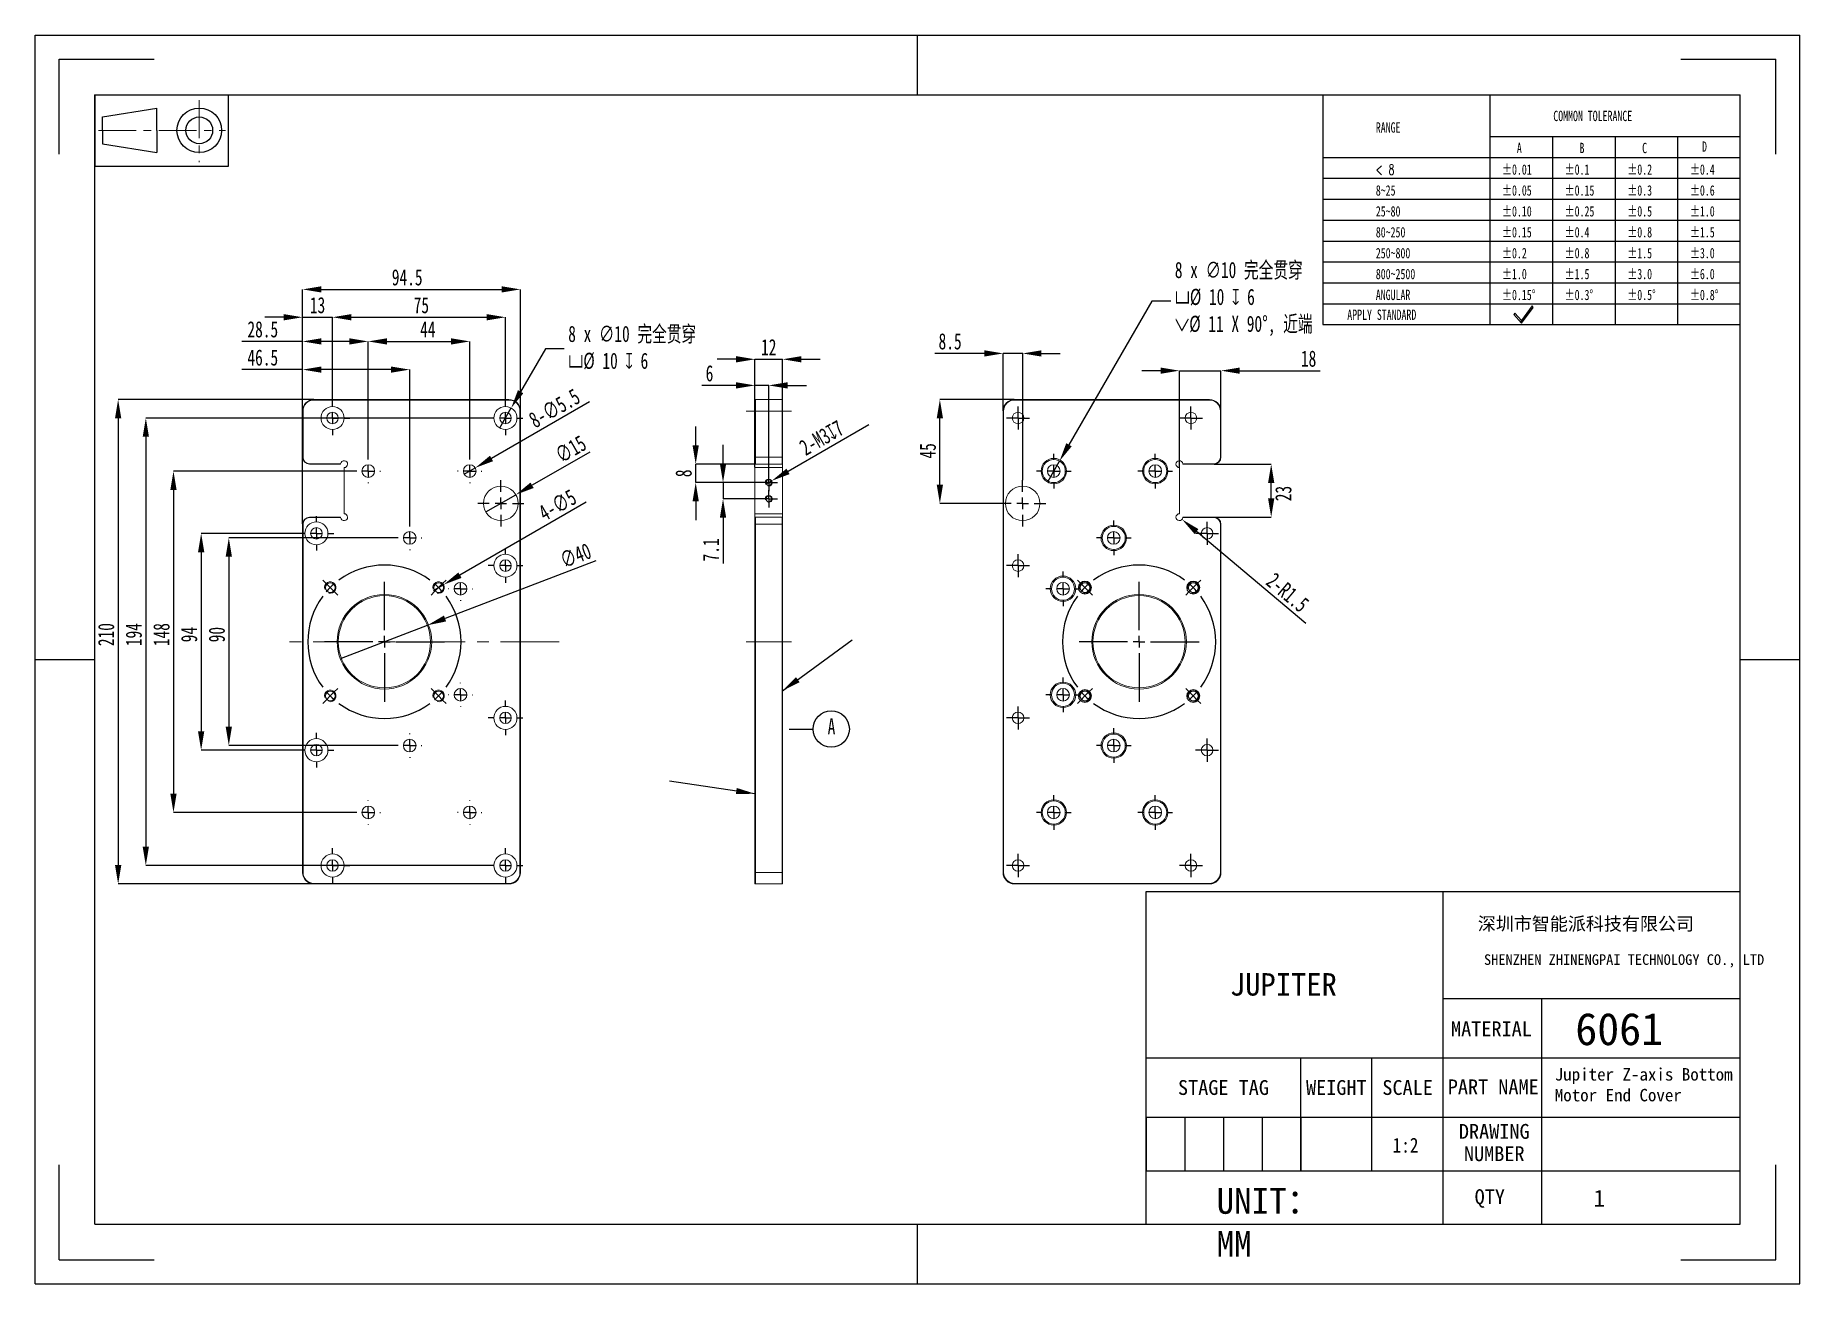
# Model space of a CAD drawing. Header units: millimetres. Extents: x 343 to 726, y -2 to 269.
import ezdxf

# ---------------------------------------------------------------- set-up
doc = ezdxf.new("R2010")
doc.units = ezdxf.units.MM
doc.header["$PDSIZE"] = -1
doc.linetypes.add('CENTER', pattern=[10.16, 6.35, -1.27, 1.27, -1.27])
doc.linetypes.add('CENTERX2', pattern=[20.32, 12.7, -2.54, 2.54, -2.54])
doc.layers.add('DEFAULT_1', color=7, linetype='CENTER', lineweight=18)
doc.layers.add('尺寸线层', color=3, linetype='Continuous', lineweight=18)
doc.layers.add('图框', color=7, linetype='Continuous')
doc.styles.add('SLDTEXTSTYLE4', font='TXT', dxfattribs={"width": 0.7})
doc.styles.add('SLDTEXTSTYLE5', font='TXT', dxfattribs={"width": 0.642857, "bigfont": 'bigfont'})
doc.styles.add('TEXTSTYLE_2', font='')
doc.styles.add('TEXTSTYLE_3', font='')
doc.styles.get('TEXTSTYLE_2').set_extended_font_data('宋体')
doc.styles.get('TEXTSTYLE_3').set_extended_font_data('宋体')
doc.dimstyles.new('SLDDIMSTYLE0', dxfattribs={"dimtxt": 3.5, "dimasz": 4.08, "dimexe": 0, "dimexo": 0.0625, "dimgap": 0.875, "dimtad": 2, "dimdec": 1, "dimlfac": 2, "dimrnd": 1e-09, "dimzin": 12, "dimdsep": 46, "dimtxsty": 'SLDTEXTSTYLE4', "dimsah": 1, "dimcen": 0.09, "dimadec": 0, "dimazin": 3, "dimtfac": 1, "dimtdec": 1, "dimtofl": 0, "dimtmove": 0, "dimatfit": 3, "dimfxl": 1, "dimfrac": 2, "dimtolj": 1, "dimtzin": 12, "dimarcsym": 0})
doc.dimstyles.new('SLDDIMSTYLE1', dxfattribs={"dimtxt": 3.5, "dimasz": 4.08, "dimexe": 0, "dimexo": 0.0625, "dimgap": 0.875, "dimtad": 2, "dimdec": 1, "dimlfac": 2, "dimrnd": 1e-09, "dimzin": 12, "dimdsep": 46, "dimtxsty": 'SLDTEXTSTYLE4', "dimsah": 1, "dimcen": 0.09, "dimadec": 0, "dimazin": 3, "dimtfac": 1, "dimtdec": 1, "dimtmove": 0, "dimatfit": 0, "dimfxl": 1, "dimfrac": 2, "dimtolj": 1, "dimtzin": 12, "dimarcsym": 0})
doc.dimstyles.new('SLDDIMSTYLE10', dxfattribs={"dimtxt": 3.5, "dimasz": 4.08, "dimexe": 0, "dimexo": 0.0625, "dimgap": 0.875, "dimtad": 2, "dimdec": 1, "dimlfac": 2, "dimrnd": 1e-09, "dimzin": 12, "dimdsep": 46, "dimtxsty": 'SLDTEXTSTYLE4', "dimsah": 1, "dimcen": 0, "dimadec": 0, "dimazin": 3, "dimtfac": 1, "dimtdec": 1, "dimtofl": 0, "dimtmove": 0, "dimatfit": 3, "dimfxl": 1, "dimfrac": 2, "dimtolj": 1, "dimtzin": 12, "dimarcsym": 0})
doc.dimstyles.new('SLDDIMSTYLE2', dxfattribs={"dimtxt": 3.5, "dimasz": 4.08, "dimexe": 0, "dimexo": 0.0625, "dimgap": 0.875, "dimtad": 0, "dimtih": 1, "dimtoh": 1, "dimdec": 6, "dimlfac": 2, "dimrnd": 1e-09, "dimzin": 12, "dimdsep": 46, "dimtxsty": 'SLDTEXTSTYLE4', "dimblk1": 'NONE', "dimsah": 1, "dimcen": 0, "dimadec": 0, "dimazin": 3, "dimtfac": 1, "dimtdec": 1, "dimtmove": 0, "dimatfit": 3, "dimldrblk": 'NONE', "dimfxl": 1, "dimfrac": 2, "dimtolj": 1, "dimtzin": 12, "dimarcsym": 0})
doc.dimstyles.new('SLDDIMSTYLE3', dxfattribs={"dimtxt": 3.5, "dimasz": 4.08, "dimexe": 0, "dimexo": 0.0625, "dimgap": 0.875, "dimtad": 2, "dimdec": 1, "dimlfac": 2, "dimrnd": 1e-09, "dimzin": 12, "dimdsep": 46, "dimtxsty": 'SLDTEXTSTYLE4', "dimblk1": 'NONE', "dimsah": 1, "dimcen": 0, "dimadec": 0, "dimazin": 3, "dimtfac": 1, "dimtdec": 1, "dimtmove": 0, "dimatfit": 3, "dimldrblk": 'NONE', "dimfxl": 1, "dimfrac": 2, "dimtolj": 1, "dimtzin": 12, "dimarcsym": 0})
doc.dimstyles.new('SLDDIMSTYLE4', dxfattribs={"dimtxt": 3.5, "dimasz": 4.08, "dimexe": 0, "dimexo": 0.0625, "dimgap": 0.875, "dimtad": 2, "dimdec": 1, "dimlfac": 2, "dimrnd": 1e-09, "dimzin": 12, "dimdsep": 46, "dimtxsty": 'SLDTEXTSTYLE4', "dimblk1": 'NONE', "dimsah": 1, "dimcen": 0, "dimadec": 0, "dimazin": 3, "dimtfac": 1, "dimtdec": 1, "dimtmove": 0, "dimatfit": 3, "dimldrblk": 'NONE', "dimfxl": 1, "dimfrac": 2, "dimtolj": 1, "dimtzin": 12, "dimarcsym": 0})
doc.dimstyles.new('SLDDIMSTYLE5', dxfattribs={"dimtxt": 3.5, "dimasz": 4.08, "dimexe": 0, "dimexo": 0.0625, "dimgap": 0.875, "dimtad": 2, "dimdec": 1, "dimlfac": 2, "dimrnd": 1e-09, "dimzin": 12, "dimdsep": 46, "dimtxsty": 'SLDTEXTSTYLE4', "dimblk1": 'NONE', "dimsah": 1, "dimcen": 0, "dimadec": 0, "dimazin": 3, "dimtfac": 1, "dimtdec": 1, "dimtmove": 0, "dimatfit": 3, "dimldrblk": 'NONE', "dimfxl": 1, "dimfrac": 2, "dimtolj": 1, "dimtzin": 12, "dimarcsym": 0})
doc.dimstyles.new('SLDDIMSTYLE7', dxfattribs={"dimtxt": 0.18, "dimasz": 4.08, "dimexe": 0, "dimexo": 0.0625, "dimgap": 0, "dimtad": 0, "dimtih": 1, "dimtoh": 1, "dimdec": 0, "dimrnd": 1e-09, "dimzin": 0, "dimdsep": 46, "dimtxsty": 'Standard', "dimsah": 1, "dimcen": 0.09, "dimadec": 0, "dimazin": 0, "dimtfac": 4.08, "dimtdec": 0, "dimtofl": 0, "dimtmove": 0, "dimatfit": 3, "dimfxl": 1, "dimfrac": 2, "dimtolj": 1, "dimtzin": 0, "dimarcsym": 0})
doc.dimstyles.new('SLDDIMSTYLE9', dxfattribs={"dimtxt": 3.5, "dimasz": 4.08, "dimexe": 0, "dimexo": 0.0625, "dimgap": 0.875, "dimtad": 0, "dimtih": 1, "dimtoh": 1, "dimdec": 1, "dimlfac": 2, "dimrnd": 1e-09, "dimzin": 12, "dimdsep": 46, "dimtxsty": 'SLDTEXTSTYLE4', "dimblk1": 'NONE', "dimsah": 1, "dimcen": 0, "dimadec": 0, "dimazin": 3, "dimtfac": 1, "dimtdec": 1, "dimtmove": 0, "dimatfit": 3, "dimldrblk": 'NONE', "dimfxl": 1, "dimfrac": 2, "dimtolj": 1, "dimtzin": 12, "dimarcsym": 0})

msp = doc.modelspace()

# ---------------------------------------------------------------- texts
at = {"attachment_point": 1}
for s, insert, char_height, width, style in [('RANGE', (634.01331683, 249.73460668), 2.245988438, 22.0594246426, 'SLDTEXTSTYLE4'), ('COMMON TOLERANCE', (672.50533865, 252.2353473), 2.2459884381, 73.9417575631, 'SLDTEXTSTYLE4'), ('A', (664.60583984, 245.29078673), 2.24598844, 3.2450040954, 'SLDTEXTSTYLE4'), ('B', (678.19173053, 245.29078673), 2.24598844, 3.1931217625, 'SLDTEXTSTYLE4'), ('C', (691.77762122, 245.29078673), 2.24598844, 3.2308543682, 'SLDTEXTSTYLE4'), ('D', (704.76163838, 245.59567779), 2.24598844, 3.1931217625, 'SLDTEXTSTYLE4'), ('< 8', (634.01331683, 240.62117619), 2.245988438, 10.7793969099, 'SLDTEXTSTYLE5'), ('%%P0.01', (661.41036491, 240.62117619), 2.245988438, 15.7250634506, 'SLDTEXTSTYLE4'), ('%%P0.1', (674.9962556, 240.62117619), 2.245988438, 11.7914393001, 'SLDTEXTSTYLE4'), ('%%P0.2', (688.58214629, 240.62117619), 2.245988438, 13.4139413478, 'SLDTEXTSTYLE4'), ('%%P0.4', (702.16803698, 240.62117619), 2.245988438, 13.3620590149, 'SLDTEXTSTYLE4'), ('8~25', (634.01331683, 236.09254596), 2.245988438, 17.3947312555, 'SLDTEXTSTYLE4'), ('%%P0.05', (661.41036491, 236.09254596), 2.245988438, 17.3475654983, 'SLDTEXTSTYLE4'), ('%%P0.15', (674.9962556, 236.09254596), 2.245988438, 16.5598973531, 'SLDTEXTSTYLE4'), ('%%P0.3', (688.58214629, 236.09254596), 2.245988438, 13.4139413478, 'SLDTEXTSTYLE4'), ('%%P0.6', (702.16803698, 236.09254596), 2.245988438, 13.4139413478, 'SLDTEXTSTYLE4'), ('25~80', (634.01331683, 231.56391573), 2.245988438, 21.328355406, 'SLDTEXTSTYLE4'), ('%%P0.10', (661.41036491, 231.56391573), 2.245988438, 15.7769457835, 'SLDTEXTSTYLE4'), ('%%P0.25', (674.9962556, 231.56391573), 2.245988438, 18.1305170678, 'SLDTEXTSTYLE4'), ('%%P0.5', (688.58214629, 231.56391573), 2.245988438, 13.4139413478, 'SLDTEXTSTYLE4'), ('%%P1.0', (702.16803698, 231.56391573), 2.245988438, 11.843321633, 'SLDTEXTSTYLE4'), ('80~250', (634.01331683, 227.0352855), 2.245988438, 25.2619795565, 'SLDTEXTSTYLE4'), ('%%P0.15', (661.41036491, 227.0352855), 2.245988438, 16.5598973531, 'SLDTEXTSTYLE4'), ('%%P0.4', (674.9962556, 227.0352855), 2.245988438, 13.3620590149, 'SLDTEXTSTYLE4'), ('%%P0.8', (688.58214629, 227.0352855), 2.245988438, 13.4139413478, 'SLDTEXTSTYLE4'), ('%%P1.5', (702.16803698, 227.0352855), 2.245988438, 12.6262732025, 'SLDTEXTSTYLE4'), ('250~800', (634.01331683, 222.50665527), 2.245988438, 29.195603707, 'SLDTEXTSTYLE4'), ('%%P0.2', (661.41036491, 222.50665527), 2.245988438, 13.4139413478, 'SLDTEXTSTYLE4'), ('%%P0.8', (674.9962556, 222.50665527), 2.245988438, 13.4139413478, 'SLDTEXTSTYLE4'), ('%%P1.5', (688.58214629, 222.50665527), 2.245988438, 12.6262732025, 'SLDTEXTSTYLE4'), ('%%P3.0', (702.16803698, 222.50665527), 2.245988438, 13.4139413478, 'SLDTEXTSTYLE4'), ('%%P1.0', (661.41036491, 217.97802504), 2.245988438, 11.843321633, 'SLDTEXTSTYLE4'), ('%%P1.5', (674.9962556, 217.97802504), 2.245988438, 12.6262732025, 'SLDTEXTSTYLE4'), ('%%P3.0', (688.58214629, 217.97802504), 2.245988438, 13.4139413478, 'SLDTEXTSTYLE4'), ('%%P6.0', (702.16803698, 217.97802504), 2.245988438, 13.4139413478, 'SLDTEXTSTYLE4'), ('800~2500', (634.01331683, 217.97802504), 2.245988438, 33.1292278576, 'SLDTEXTSTYLE4'), ('ANGULAR', (634.01331683, 213.44939481), 2.245988438, 31.5444584156, 'SLDTEXTSTYLE4'), ('%%P0.15%%D', (661.41036491, 213.44939481), 2.245988438, 19.7247196612, 'SLDTEXTSTYLE4'), ('%%P0.3%%D', (674.9962556, 213.44939481), 2.245988438, 16.5787636559, 'SLDTEXTSTYLE4'), ('%%P0.5%%D', (688.58214629, 213.44939481), 2.245988438, 16.5787636559, 'SLDTEXTSTYLE4'), ('%%P0.8%%D', (702.16803698, 213.44939481), 2.245988438, 16.5787636559, 'SLDTEXTSTYLE4'), ('APPLY STANDARD', (627.81956902, 209.15108317), 2.2459884381, 64.5604884559, 'SLDTEXTSTYLE4')]:
    msp.add_mtext(s, dxfattribs=dict(at, insert=insert, char_height=char_height, width=width, style=style))
at = {"color": 7, "linetype": 'Continuous', "insert": (679.5791716, 77.44913125), "char_height": 2.8639084822, "width": 67.9482115428, "attachment_point": 2, "style": 'TEXTSTYLE_2'}
msp.add_mtext('深圳市智能派科技有限公司', dxfattribs=at)
at = {"color": 7, "linetype": 'Continuous', "attachment_point": 2, "line_spacing_factor": 0.9, "style": 'TEXTSTYLE_3'}
for s, insert, char_height, width in [('MATERIAL\\P ', (659.09260556, 54.86739133), 3.221248547, 46.5648578822), ('STAGE TAG ', (600.96756987, 42.13574053), 3.221248547, 38.9569746179), ('WEIGHT', (625.44905883, 42.13574053), 3.221248547, 14.1558774048), ('SCALE', (640.91105186, 42.13574053), 3.221248547, 14.1558774048), ('PART NAME', (659.48555482, 42.28246767), 3.221248547, 26.9884776144), ('DRAWING NUMBER', (659.70048994, 32.62800135), 3.2212485472, 26.9884776144), ('QTY', (658.73553331, 18.47530416), 3.221248547, 35.9556088243)]:
    msp.add_mtext(s, dxfattribs=dict(at, insert=insert, char_height=char_height, width=width))
at = {"insert": (637.66776054, 26.35608109), "char_height": 3.2212485472, "width": 7.7213327677, "attachment_point": 7}
msp.add_mtext('{\\W0.85;1:2}', dxfattribs=at)
at = {"layer": '尺寸线层', "attachment_point": 1}
for s, insert, char_height, width in [('SHENZHEN ZHINENGPAI TECHNOLOGY CO., LTD', (657.4721316, 69.39573565), 2.2911267858, 64.8265181421), ('JUPITER', (602.36981291, 65.31399247), 4.867054158, 39.7203834289), ('6061', (677.28130774, 56.71268153), 7, 24.8526251727), ('UNIT：MM', (599.48413458, 18.74828373), 5.588492943, 21.6622440837)]:
    msp.add_mtext(s, dxfattribs=dict(at, insert=insert, char_height=char_height, width=width))
at = {"layer": '尺寸线层', "linetype": 'CENTERX2', "insert": (672.83024291, 44.73018374), "char_height": 3.6, "width": 45.6035295785, "attachment_point": 1}
msp.add_mtext('{\\H0.75x;Jupiter Z-axis Bottom Motor End Cover}', dxfattribs=at)
at = {"layer": '尺寸线层', "ltscale": 0.2, "insert": (681.23245753, 18.36510691), "char_height": 3.65029062, "width": 21.8928778499, "attachment_point": 1}
msp.add_mtext('1\\P\\P', dxfattribs=at)

# ---------------------------------------------------------------- blocks, each defined once
blk = doc.blocks.new('_D')
at = {"layer": 'Defpoints', "color": 0, "transparency": 16777216}
for p in [(448.49, 213.52), (448.49, 187.14), (401.24, 162.64)]:
    blk.add_point(p, dxfattribs=at)
at = {"layer": '图框', "color": 0, "lineweight": -2, "transparency": 16777216}
for p, q in [((401.24, 162.7), (401.24, 213.52)), ((405.32, 213.52), (444.41, 213.52)), ((448.49, 187.2), (448.49, 213.52))]:
    blk.add_line(p, q, dxfattribs=at)
at = {"layer": '图框', "color": 0, "transparency": 16777216}
for points in [[(405.32, 214.2), (405.32, 212.84), (401.24, 213.52)], [(444.41, 214.2), (444.41, 212.84), (448.49, 213.52)]]:
    blk.add_solid(points, dxfattribs=at)
at = {"layer": '图框', "color": 0, "transparency": 16777216, "insert": (423.93, 217.89), "char_height": 3.5, "attachment_point": 2, "style": 'SLDTEXTSTYLE4'}
blk.add_mtext('\\A1;94.5', dxfattribs=at)
blk = doc.blocks.new('_D_1')
at = {"layer": 'Defpoints', "color": 0, "transparency": 16777216}
for p in [(403.74, 189.64), (361.24, 84.64), (403.74, 84.64)]:
    blk.add_point(p, dxfattribs=at)
at = {"layer": '图框', "color": 0, "lineweight": -2, "transparency": 16777216}
for p, q in [((403.68, 189.64), (361.24, 189.64)), ((361.24, 185.56), (361.24, 88.72)), ((403.68, 84.64), (361.24, 84.64))]:
    blk.add_line(p, q, dxfattribs=at)
at = {"layer": '图框', "color": 0, "transparency": 16777216}
for points in [[(360.56, 185.56), (361.92, 185.56), (361.24, 189.64)], [(360.56, 88.72), (361.92, 88.72), (361.24, 84.64)]]:
    blk.add_solid(points, dxfattribs=at)
at = {"layer": '图框', "color": 0, "transparency": 16777216, "insert": (356.87, 138.69), "char_height": 3.5, "attachment_point": 2, "rotation": 90, "style": 'SLDTEXTSTYLE4'}
blk.add_mtext('\\A1;210', dxfattribs=at)
blk = doc.blocks.new('_D_2')
at = {"layer": 'Defpoints', "color": 0, "transparency": 16777216}
for p in [(441.49, 185.64), (367.24, 88.64), (441.49, 88.64)]:
    blk.add_point(p, dxfattribs=at)
at = {"layer": '图框', "color": 0, "lineweight": -2, "transparency": 16777216}
for p, q in [((441.43, 185.64), (367.24, 185.64)), ((367.24, 181.56), (367.24, 92.72)), ((441.43, 88.64), (367.24, 88.64))]:
    blk.add_line(p, q, dxfattribs=at)
at = {"layer": '图框', "color": 0, "transparency": 16777216}
for points in [[(366.56, 181.56), (367.92, 181.56), (367.24, 185.64)], [(366.56, 92.72), (367.92, 92.72), (367.24, 88.64)]]:
    blk.add_solid(points, dxfattribs=at)
at = {"layer": '图框', "color": 0, "transparency": 16777216, "insert": (362.87, 138.69), "char_height": 3.5, "attachment_point": 2, "rotation": 90, "style": 'SLDTEXTSTYLE4'}
blk.add_mtext('\\A1;194', dxfattribs=at)
blk = doc.blocks.new('_D_3')
at = {"layer": 'Defpoints', "color": 0, "transparency": 16777216}
for p in [(400.49, 160.64), (379.24, 113.64), (400.49, 113.64)]:
    blk.add_point(p, dxfattribs=at)
at = {"layer": '图框', "color": 0, "lineweight": -2, "transparency": 16777216}
for p, q in [((400.43, 160.64), (379.24, 160.64)), ((379.24, 156.56), (379.24, 117.72)), ((400.43, 113.64), (379.24, 113.64))]:
    blk.add_line(p, q, dxfattribs=at)
at = {"layer": '图框', "color": 0, "transparency": 16777216}
for points in [[(378.56, 156.56), (379.92, 156.56), (379.24, 160.64)], [(378.56, 117.72), (379.92, 117.72), (379.24, 113.64)]]:
    blk.add_solid(points, dxfattribs=at)
at = {"layer": '图框', "color": 0, "transparency": 16777216, "insert": (374.87, 138.69), "char_height": 3.5, "attachment_point": 2, "rotation": 90, "style": 'SLDTEXTSTYLE4'}
blk.add_mtext('\\A1;94', dxfattribs=at)
blk = doc.blocks.new('_D_4')
at = {"layer": 'Defpoints', "color": 0, "transparency": 16777216}
for p in [(412.87, 174.14), (373.24, 100.14), (412.87, 100.14)]:
    blk.add_point(p, dxfattribs=at)
at = {"layer": '图框', "color": 0, "lineweight": -2, "transparency": 16777216}
for p, q in [((412.8, 174.14), (373.24, 174.14)), ((373.24, 170.06), (373.24, 104.22)), ((412.8, 100.14), (373.24, 100.14))]:
    blk.add_line(p, q, dxfattribs=at)
at = {"layer": '图框', "color": 0, "transparency": 16777216}
for points in [[(372.56, 170.06), (373.92, 170.06), (373.24, 174.14)], [(372.56, 104.22), (373.92, 104.22), (373.24, 100.14)]]:
    blk.add_solid(points, dxfattribs=at)
at = {"layer": '图框', "color": 0, "transparency": 16777216, "insert": (368.87, 138.69), "char_height": 3.5, "attachment_point": 2, "rotation": 90, "style": 'SLDTEXTSTYLE4'}
blk.add_mtext('\\A1;148', dxfattribs=at)
blk = doc.blocks.new('_D_5')
at = {"layer": 'Defpoints', "color": 0, "transparency": 16777216}
for p in [(421.87, 159.64), (385.24, 114.64), (421.87, 114.64)]:
    blk.add_point(p, dxfattribs=at)
at = {"layer": '图框', "color": 0, "lineweight": -2, "transparency": 16777216}
for p, q in [((421.8, 159.64), (385.24, 159.64)), ((385.24, 155.56), (385.24, 118.72)), ((421.8, 114.64), (385.24, 114.64))]:
    blk.add_line(p, q, dxfattribs=at)
at = {"layer": '图框', "color": 0, "transparency": 16777216}
for points in [[(384.56, 155.56), (385.92, 155.56), (385.24, 159.64)], [(384.56, 118.72), (385.92, 118.72), (385.24, 114.64)]]:
    blk.add_solid(points, dxfattribs=at)
at = {"layer": '图框', "color": 0, "transparency": 16777216, "insert": (380.87, 138.69), "char_height": 3.5, "attachment_point": 2, "rotation": 90, "style": 'SLDTEXTSTYLE4'}
blk.add_mtext('\\A1;90', dxfattribs=at)
blk = doc.blocks.new('_D_6')
at = {"layer": 'Defpoints', "color": 0, "transparency": 16777216}
for p in [(407.74, 207.48), (407.74, 189.39), (401.24, 187.14)]:
    blk.add_point(p, dxfattribs=at)
at = {"layer": '图框', "color": 0, "lineweight": -2, "transparency": 16777216}
for p, q in [((397.16, 207.48), (393.08, 207.48)), ((401.24, 187.2), (401.24, 207.48)), ((401.24, 207.48), (407.74, 207.48)), ((407.74, 189.45), (407.74, 207.48)), ((411.82, 207.48), (415.9, 207.48))]:
    blk.add_line(p, q, dxfattribs=at)
at = {"layer": '图框', "color": 0, "transparency": 16777216}
for points in [[(397.16, 208.16), (397.16, 206.8), (401.24, 207.48)], [(411.82, 208.16), (411.82, 206.8), (407.74, 207.48)]]:
    blk.add_solid(points, dxfattribs=at)
at = {"layer": '图框', "color": 0, "transparency": 16777216, "insert": (404.49, 211.86), "char_height": 3.5, "attachment_point": 2, "style": 'SLDTEXTSTYLE4'}
blk.add_mtext('\\A1;13', dxfattribs=at)
blk = doc.blocks.new('_D_7')
at = {"layer": 'Defpoints', "color": 0, "transparency": 16777216}
for p in [(445.24, 207.48), (407.74, 189.39), (445.24, 189.39)]:
    blk.add_point(p, dxfattribs=at)
at = {"layer": '图框', "color": 0, "lineweight": -2, "transparency": 16777216}
for p, q in [((407.74, 189.45), (407.74, 207.48)), ((411.82, 207.48), (441.16, 207.48)), ((445.24, 189.45), (445.24, 207.48))]:
    blk.add_line(p, q, dxfattribs=at)
at = {"layer": '图框', "color": 0, "transparency": 16777216}
for points in [[(411.82, 208.16), (411.82, 206.8), (407.74, 207.48)], [(441.16, 208.16), (441.16, 206.8), (445.24, 207.48)]]:
    blk.add_solid(points, dxfattribs=at)
at = {"layer": '图框', "color": 0, "transparency": 16777216, "insert": (427, 211.86), "char_height": 3.5, "attachment_point": 2, "style": 'SLDTEXTSTYLE4'}
blk.add_mtext('\\A1;75', dxfattribs=at)
blk = doc.blocks.new('_D_8')
at = {"layer": 'Defpoints', "color": 0, "transparency": 16777216}
for p in [(415.49, 202.24), (401.24, 187.14), (415.49, 176.77)]:
    blk.add_point(p, dxfattribs=at)
at = {"layer": '图框', "color": 0, "lineweight": -2, "transparency": 16777216}
for p, q in [((401.24, 202.24), (388.06, 202.24)), ((401.24, 187.2), (401.24, 202.24)), ((411.41, 202.24), (405.32, 202.24)), ((415.49, 176.83), (415.49, 202.24))]:
    blk.add_line(p, q, dxfattribs=at)
at = {"layer": '图框', "color": 0, "transparency": 16777216}
for points in [[(405.32, 202.92), (405.32, 201.56), (401.24, 202.24)], [(411.41, 202.92), (411.41, 201.56), (415.49, 202.24)]]:
    blk.add_solid(points, dxfattribs=at)
at = {"layer": '图框', "color": 0, "transparency": 16777216, "insert": (392.61, 206.62), "char_height": 3.5, "attachment_point": 2, "style": 'SLDTEXTSTYLE4'}
blk.add_mtext('\\A1;28.5', dxfattribs=at)
blk = doc.blocks.new('_D_9')
at = {"layer": 'Defpoints', "color": 0, "transparency": 16777216}
for p in [(437.49, 202.24), (415.49, 176.77), (437.49, 176.77)]:
    blk.add_point(p, dxfattribs=at)
at = {"layer": '图框', "color": 0, "lineweight": -2, "transparency": 16777216}
for p, q in [((415.49, 176.83), (415.49, 202.24)), ((419.57, 202.24), (433.41, 202.24)), ((437.49, 176.83), (437.49, 202.24))]:
    blk.add_line(p, q, dxfattribs=at)
at = {"layer": '图框', "color": 0, "transparency": 16777216}
for points in [[(419.57, 202.92), (419.57, 201.56), (415.49, 202.24)], [(433.41, 202.92), (433.41, 201.56), (437.49, 202.24)]]:
    blk.add_solid(points, dxfattribs=at)
at = {"layer": '图框', "color": 0, "transparency": 16777216, "insert": (428.4, 206.62), "char_height": 3.5, "attachment_point": 2, "style": 'SLDTEXTSTYLE4'}
blk.add_mtext('\\A1;44', dxfattribs=at)
blk = doc.blocks.new('_D_10')
at = {"layer": 'Defpoints', "color": 0, "transparency": 16777216}
for p in [(424.49, 196.13), (401.24, 187.14), (424.49, 162.27)]:
    blk.add_point(p, dxfattribs=at)
at = {"layer": '图框', "color": 0, "lineweight": -2, "transparency": 16777216}
for p, q in [((401.24, 196.13), (388.06, 196.13)), ((401.24, 187.2), (401.24, 196.13)), ((420.41, 196.13), (405.32, 196.13)), ((424.49, 162.33), (424.49, 196.13))]:
    blk.add_line(p, q, dxfattribs=at)
at = {"layer": '图框', "color": 0, "transparency": 16777216}
for points in [[(405.32, 196.81), (405.32, 195.45), (401.24, 196.13)], [(420.41, 196.81), (420.41, 195.45), (424.49, 196.13)]]:
    blk.add_solid(points, dxfattribs=at)
at = {"layer": '图框', "color": 0, "transparency": 16777216, "insert": (392.61, 200.51), "char_height": 3.5, "attachment_point": 2, "style": 'SLDTEXTSTYLE4'}
blk.add_mtext('\\A1;46.5', dxfattribs=at)
blk = doc.blocks.new('_D_11')
at = {"layer": 'Defpoints', "color": 0, "transparency": 16777216}
for p in [(446.49, 187.81), (443.99, 183.48)]:
    blk.add_point(p, dxfattribs=at)
at = {"layer": '图框', "color": 0, "lineweight": -2, "transparency": 16777216}
for p, q in [((453.9, 200.62), (448.54, 191.34)), ((457.98, 200.62), (453.9, 200.62)), ((443.99, 183.48), (446.49, 187.81))]:
    blk.add_line(p, q, dxfattribs=at)
at = {"layer": '图框', "color": 0, "transparency": 16777216}
blk.add_solid([(447.95, 191.68), (449.12, 191), (446.49, 187.81)], dxfattribs=at)
at = {"layer": '图框', "color": 0, "transparency": 16777216, "insert": (458.86, 205.63), "char_height": 3.5, "attachment_point": 1, "style": 'SLDTEXTSTYLE4'}
blk.add_mtext('\\A1;8 x ∅10 完全贯穿\\P{\\fGDT;v}%%c 10 {\\fGDT;x} 6\\P', dxfattribs=at)
blk = doc.blocks.new('_NONE')
blk = doc.blocks.new('_D_12')
at = {"layer": 'Defpoints', "color": 0, "transparency": 16777216}
for p in [(436.3, 173.45), (438.68, 174.83)]:
    blk.add_point(p, dxfattribs=at)
at = {"layer": '图框', "color": 0, "lineweight": -2, "transparency": 16777216}
for p, q in [((463.49, 189.15), (442.22, 176.87)), ((436.3, 173.45), (438.68, 174.83))]:
    blk.add_line(p, q, dxfattribs=at)
at = {"layer": '图框', "color": 0, "transparency": 16777216}
blk.add_solid([(441.88, 177.46), (442.56, 176.28), (438.68, 174.83)], dxfattribs=at)
at = {"layer": '图框', "color": 0, "transparency": 16777216, "insert": (449.93, 186.38), "char_height": 3.5, "attachment_point": 1, "rotation": 30, "style": 'SLDTEXTSTYLE4'}
blk.add_mtext('\\A1;8-∅5.5', dxfattribs=at)
blk = doc.blocks.new('_D_13')
at = {"layer": 'Defpoints', "color": 0, "transparency": 16777216}
for p in [(428.33, 140.72), (409.65, 133.56)]:
    blk.add_point(p, dxfattribs=at)
at = {"layer": '图框', "color": 0, "lineweight": -2, "transparency": 16777216}
for p, q in [((464.82, 154.71), (432.14, 142.18)), ((409.65, 133.56), (428.33, 140.72))]:
    blk.add_line(p, q, dxfattribs=at)
at = {"layer": '图框', "color": 0, "transparency": 16777216}
blk.add_solid([(431.9, 142.82), (432.38, 141.55), (428.33, 140.72)], dxfattribs=at)
at = {"layer": '图框', "color": 0, "transparency": 16777216, "insert": (456.71, 156.29), "char_height": 3.5, "attachment_point": 1, "rotation": 20.9775, "style": 'SLDTEXTSTYLE4'}
blk.add_mtext('\\A1;∅40', dxfattribs=at)
blk = doc.blocks.new('_D_14')
at = {"layer": 'Defpoints', "color": 0, "transparency": 16777216}
for p in [(431.82, 149.52), (429.66, 148.27)]:
    blk.add_point(p, dxfattribs=at)
at = {"layer": '图框', "color": 0, "lineweight": -2, "transparency": 16777216}
for p, q in [((462.75, 167.37), (435.36, 151.56)), ((429.66, 148.27), (431.82, 149.52))]:
    blk.add_line(p, q, dxfattribs=at)
at = {"layer": '图框', "color": 0, "transparency": 16777216}
blk.add_solid([(435.02, 152.15), (435.7, 150.97), (431.82, 149.52)], dxfattribs=at)
at = {"layer": '图框', "color": 0, "transparency": 16777216, "insert": (452.03, 166.23), "char_height": 3.5, "attachment_point": 1, "rotation": 30, "style": 'SLDTEXTSTYLE4'}
blk.add_mtext('\\A1;4-∅5', dxfattribs=at)
blk = doc.blocks.new('_D_15')
at = {"layer": 'Defpoints', "color": 0, "transparency": 16777216}
for p in [(447.49, 169.02), (440.99, 165.27)]:
    blk.add_point(p, dxfattribs=at)
at = {"layer": '图框', "color": 0, "lineweight": -2, "transparency": 16777216}
for p, q in [((463.52, 178.27), (451.02, 171.06)), ((440.99, 165.27), (447.49, 169.02))]:
    blk.add_line(p, q, dxfattribs=at)
at = {"layer": '图框', "color": 0, "transparency": 16777216}
blk.add_solid([(450.68, 171.65), (451.36, 170.47), (447.49, 169.02)], dxfattribs=at)
at = {"layer": '图框', "color": 0, "transparency": 16777216, "insert": (455.62, 178.76), "char_height": 3.5, "attachment_point": 1, "rotation": 30, "style": 'SLDTEXTSTYLE4'}
blk.add_mtext('\\A1;∅15', dxfattribs=at)
blk = doc.blocks.new('SW_CENTERMARKSYMBOL_0')
at = {"layer": '图框', "color": 0}
for p, q in [((-24.38, 24.38), (-25.13, 25.13)), ((-23.5, 23.5), (-24.38, 24.38)), ((-23.5, 23.5), (-22.62, 22.62)), ((-11.75, 14.25), (-11.75, 24.75)), ((0, 23.5), (-0.88, 22.62)), ((0, 23.5), (0.88, 24.38)), ((0.88, 24.38), (1.63, 25.13)), ((-22.62, 22.62), (-21.87, 21.87)), ((-0.88, 22.62), (-1.63, 21.87)), ((-14.25, 11.75), (-24.75, 11.75)), ((-11.75, 11.75), (-13, 11.75)), ((-11.75, 11.75), (-11.75, 13)), ((-11.75, 11.75), (-11.75, 10.5)), ((-11.75, 11.75), (-10.5, 11.75)), ((-9.25, 11.75), (1.25, 11.75)), ((-11.75, 9.25), (-11.75, -1.25)), ((-23.5, 0), (-22.62, 0.88)), ((-22.62, 0.88), (-21.87, 1.63)), ((-0.88, 0.88), (-1.63, 1.63)), ((0, 0), (-0.88, 0.88)), ((0, 0), (0.88, -0.88)), ((-24.38, -0.88), (-25.13, -1.63)), ((-23.5, 0), (-24.38, -0.88)), ((0.88, -0.88), (1.63, -1.63))]:
    blk.add_line(p, q, dxfattribs=at)
for start, end in [(53.62, 126.38), (135, 139.31), (130.69, 135), (45, 49.31), (40.69, 45), (143.62, 216.38), (323.62, 36.38), (220.69, 225), (310.69, 315), (315, 319.31), (225, 229.31), (233.62, 306.38)]:
    blk.add_arc((-11.75, 11.75), 16.62, start, end, dxfattribs=at)
blk = doc.blocks.new('SW_CENTERMARKSYMBOL_1')
at = {"layer": '图框', "color": 0}
for p, q in [((-2.5, 0), (-2.625, 0)), ((0, 0), (-1.25, 0)), ((0, 2.5), (0, 2.625)), ((0, 0), (0, 1.25)), ((0, 0), (0, -1.25)), ((0, 0), (1.25, 0)), ((2.5, 0), (2.625, 0)), ((0, -2.5), (0, -2.625))]:
    blk.add_line(p, q, dxfattribs=at)
blk = doc.blocks.new('SW_CENTERMARKSYMBOL_2')
at = {"layer": '图框', "color": 0}
for p, q in [((-2.5, 0), (-2.625, 0)), ((0, 0), (-1.25, 0)), ((0, 2.5), (0, 2.625)), ((0, 0), (0, 1.25)), ((0, 0), (0, -1.25)), ((0, 0), (1.25, 0)), ((2.5, 0), (2.625, 0)), ((0, -2.5), (0, -2.625))]:
    blk.add_line(p, q, dxfattribs=at)
blk = doc.blocks.new('SW_CENTERMARKSYMBOL_3')
at = {"layer": '图框', "color": 0}
for p, q in [((-2.5, 0), (-2.625, 0)), ((0, 0), (-1.25, 0)), ((0, 2.5), (0, 2.625)), ((0, 0), (0, 1.25)), ((0, 0), (0, -1.25)), ((0, 0), (1.25, 0)), ((2.5, 0), (2.625, 0)), ((0, -2.5), (0, -2.625))]:
    blk.add_line(p, q, dxfattribs=at)
blk = doc.blocks.new('SW_CENTERMARKSYMBOL_4')
at = {"layer": '图框', "color": 0}
for p, q in [((-2.5, 0), (-2.625, 0)), ((0, 0), (-1.25, 0)), ((0, 2.5), (0, 2.625)), ((0, 0), (0, 1.25)), ((0, 0), (0, -1.25)), ((0, 0), (1.25, 0)), ((2.5, 0), (2.625, 0)), ((0, -2.5), (0, -2.625))]:
    blk.add_line(p, q, dxfattribs=at)
blk = doc.blocks.new('SW_CENTERMARKSYMBOL_5')
at = {"layer": '图框', "color": 0}
for p, q in [((-2.5, 0), (-2.625, 0)), ((0, 0), (-1.25, 0)), ((0, 2.5), (0, 2.625)), ((0, 0), (0, 1.25)), ((0, 0), (0, -1.25)), ((0, 0), (1.25, 0)), ((2.5, 0), (2.625, 0)), ((0, -2.5), (0, -2.625))]:
    blk.add_line(p, q, dxfattribs=at)
blk = doc.blocks.new('SW_CENTERMARKSYMBOL_6')
at = {"layer": '图框', "color": 0}
for p, q in [((-2.5, 0), (-2.625, 0)), ((0, 0), (-1.25, 0)), ((0, 2.5), (0, 2.625)), ((0, 0), (0, 1.25)), ((0, 0), (0, -1.25)), ((0, 0), (1.25, 0)), ((2.5, 0), (2.625, 0)), ((0, -2.5), (0, -2.625))]:
    blk.add_line(p, q, dxfattribs=at)
blk = doc.blocks.new('SW_CENTERMARKSYMBOL_7')
at = {"layer": '图框', "color": 0}
for p, q in [((-2.5, 0), (-2.625, 0)), ((0, 0), (-1.25, 0)), ((0, 2.5), (0, 2.625)), ((0, 0), (0, 1.25)), ((0, 0), (0, -1.25)), ((0, 0), (1.25, 0)), ((2.5, 0), (2.625, 0)), ((0, -2.5), (0, -2.625))]:
    blk.add_line(p, q, dxfattribs=at)
blk = doc.blocks.new('SW_CENTERMARKSYMBOL_8')
at = {"layer": '图框', "color": 0}
for p, q in [((-2.5, 0), (-2.625, 0)), ((0, 0), (-1.25, 0)), ((0, 2.5), (0, 2.625)), ((0, 0), (0, 1.25)), ((0, 0), (0, -1.25)), ((0, 0), (1.25, 0)), ((2.5, 0), (2.625, 0)), ((0, -2.5), (0, -2.625))]:
    blk.add_line(p, q, dxfattribs=at)
blk = doc.blocks.new('SW_CENTERMARKSYMBOL_9')
at = {"layer": '图框', "color": 0}
for p, q in [((0, 2.5), (0, 11.25)), ((-2.5, 0), (-11.25, 0)), ((0, 0), (-1.25, 0)), ((0, 0), (0, 1.25)), ((0, 0), (0, -1.25)), ((0, 0), (1.25, 0)), ((2.5, 0), (11.25, 0)), ((0, -2.5), (0, -11.25))]:
    blk.add_line(p, q, dxfattribs=at)
blk = doc.blocks.new('SW_CENTERMARKSYMBOL_10')
at = {"layer": '图框', "color": 0}
for p, q in [((-2.5, 0), (-3.75, 0)), ((0, 0), (-1.25, 0)), ((0, 2.5), (0, 3.75)), ((0, 0), (0, 1.25)), ((0, 0), (0, -1.25)), ((0, 0), (1.25, 0)), ((2.5, 0), (3.75, 0)), ((0, -2.5), (0, -3.75))]:
    blk.add_line(p, q, dxfattribs=at)
blk = doc.blocks.new('SW_CENTERMARKSYMBOL_11')
at = {"layer": '图框', "color": 0}
for p, q in [((-2.5, 0), (-3.75, 0)), ((0, 0), (-1.25, 0)), ((0, 2.5), (0, 3.75)), ((0, 0), (0, 1.25)), ((0, 0), (0, -1.25)), ((0, 0), (1.25, 0)), ((2.5, 0), (3.75, 0)), ((0, -2.5), (0, -3.75))]:
    blk.add_line(p, q, dxfattribs=at)
blk = doc.blocks.new('SW_CENTERMARKSYMBOL_12')
at = {"layer": '图框', "color": 0}
for p, q in [((-2.5, 0), (-3.75, 0)), ((0, 0), (-1.25, 0)), ((0, 2.5), (0, 3.75)), ((0, 0), (0, 1.25)), ((0, 0), (0, -1.25)), ((0, 0), (1.25, 0)), ((2.5, 0), (3.75, 0)), ((0, -2.5), (0, -3.75))]:
    blk.add_line(p, q, dxfattribs=at)
blk = doc.blocks.new('SW_CENTERMARKSYMBOL_13')
at = {"layer": '图框', "color": 0}
for p, q in [((-2.5, 0), (-3.75, 0)), ((0, 0), (-1.25, 0)), ((0, 2.5), (0, 3.75)), ((0, 0), (0, 1.25)), ((0, 0), (0, -1.25)), ((0, 0), (1.25, 0)), ((2.5, 0), (3.75, 0)), ((0, -2.5), (0, -3.75))]:
    blk.add_line(p, q, dxfattribs=at)
blk = doc.blocks.new('SW_CENTERMARKSYMBOL_14')
at = {"layer": '图框', "color": 0}
for p, q in [((-2.5, 0), (-3.75, 0)), ((0, 0), (-1.25, 0)), ((0, 2.5), (0, 3.75)), ((0, 0), (0, 1.25)), ((0, 0), (0, -1.25)), ((0, 0), (1.25, 0)), ((2.5, 0), (3.75, 0)), ((0, -2.5), (0, -3.75))]:
    blk.add_line(p, q, dxfattribs=at)
blk = doc.blocks.new('SW_CENTERMARKSYMBOL_15')
at = {"layer": '图框', "color": 0}
for p, q in [((-2.5, 0), (-3.75, 0)), ((0, 0), (-1.25, 0)), ((0, 2.5), (0, 3.75)), ((0, 0), (0, 1.25)), ((0, 0), (0, -1.25)), ((0, 0), (1.25, 0)), ((2.5, 0), (3.75, 0)), ((0, -2.5), (0, -3.75))]:
    blk.add_line(p, q, dxfattribs=at)
blk = doc.blocks.new('SW_CENTERMARKSYMBOL_16')
at = {"layer": '图框', "color": 0}
for p, q in [((-2.5, 0), (-3.75, 0)), ((0, 0), (-1.25, 0)), ((0, 2.5), (0, 3.75)), ((0, 0), (0, 1.25)), ((0, 0), (0, -1.25)), ((0, 0), (1.25, 0)), ((2.5, 0), (3.75, 0)), ((0, -2.5), (0, -3.75))]:
    blk.add_line(p, q, dxfattribs=at)
blk = doc.blocks.new('SW_CENTERMARKSYMBOL_17')
at = {"layer": '图框', "color": 0}
for p, q in [((-2.5, 0), (-3.75, 0)), ((0, 0), (-1.25, 0)), ((0, 2.5), (0, 3.75)), ((0, 0), (0, 1.25)), ((0, 0), (0, -1.25)), ((0, 0), (1.25, 0)), ((2.5, 0), (3.75, 0)), ((0, -2.5), (0, -3.75))]:
    blk.add_line(p, q, dxfattribs=at)
blk = doc.blocks.new('SW_CENTERMARKSYMBOL_18')
at = {"layer": '图框', "color": 0}
for p, q in [((0, 2.5), (0, 5)), ((-2.5, 0), (-5, 0)), ((0, 0), (-1.25, 0)), ((0, 0), (0, 1.25)), ((0, 0), (0, -1.25)), ((0, 0), (1.25, 0)), ((2.5, 0), (5, 0)), ((0, -2.5), (0, -5))]:
    blk.add_line(p, q, dxfattribs=at)
blk = doc.blocks.new('_D_16')
at = {"layer": 'Defpoints', "color": 0, "transparency": 16777216}
for p in [(505.35, 198.37), (499.35, 187.14), (505.35, 187.14)]:
    blk.add_point(p, dxfattribs=at)
at = {"layer": '图框', "color": 0, "lineweight": -2, "transparency": 16777216}
for p, q in [((495.27, 198.37), (491.19, 198.37)), ((499.35, 187.2), (499.35, 198.37)), ((499.35, 198.37), (505.35, 198.37)), ((505.35, 187.2), (505.35, 198.37)), ((509.43, 198.37), (513.51, 198.37))]:
    blk.add_line(p, q, dxfattribs=at)
at = {"layer": '图框', "color": 0, "transparency": 16777216}
for points in [[(495.27, 199.05), (495.27, 197.69), (499.35, 198.37)], [(509.43, 199.05), (509.43, 197.69), (505.35, 198.37)]]:
    blk.add_solid(points, dxfattribs=at)
at = {"layer": '图框', "color": 0, "transparency": 16777216, "insert": (502.35, 202.75), "char_height": 3.5, "attachment_point": 2, "style": 'SLDTEXTSTYLE4'}
blk.add_mtext('\\A1;12', dxfattribs=at)
blk = doc.blocks.new('_D_17')
at = {"layer": 'Defpoints', "color": 0, "transparency": 16777216}
for p in [(486.5, 175.64), (499.45, 175.64), (502.35, 171.65)]:
    blk.add_point(p, dxfattribs=at)
at = {"layer": '图框', "color": 0, "lineweight": -2, "transparency": 16777216}
for p, q in [((486.5, 179.72), (486.5, 183.8)), ((499.39, 175.64), (486.5, 175.64)), ((486.5, 171.65), (486.5, 175.64)), ((502.29, 171.65), (486.5, 171.65)), ((486.5, 167.57), (486.5, 163.49))]:
    blk.add_line(p, q, dxfattribs=at)
at = {"layer": '图框', "color": 0, "transparency": 16777216}
for points in [[(485.82, 179.72), (487.18, 179.72), (486.5, 175.64)], [(485.82, 167.57), (487.18, 167.57), (486.5, 171.65)]]:
    blk.add_solid(points, dxfattribs=at)
at = {"layer": '图框', "color": 0, "transparency": 16777216, "insert": (482.12, 173.65), "char_height": 3.5, "attachment_point": 2, "rotation": 90, "style": 'SLDTEXTSTYLE4'}
blk.add_mtext('\\A1;8', dxfattribs=at)
blk = doc.blocks.new('_D_18')
at = {"layer": 'Defpoints', "color": 0, "transparency": 16777216}
for p in [(492.43, 171.65), (502.35, 171.65), (502.35, 168.13)]:
    blk.add_point(p, dxfattribs=at)
at = {"layer": '图框', "color": 0, "lineweight": -2, "transparency": 16777216}
for p, q in [((492.43, 175.73), (492.43, 179.81)), ((502.29, 171.65), (492.43, 171.65)), ((492.43, 171.65), (492.43, 168.13)), ((502.29, 168.13), (492.43, 168.13)), ((492.43, 164.05), (492.43, 154.14))]:
    blk.add_line(p, q, dxfattribs=at)
at = {"layer": '图框', "color": 0, "transparency": 16777216}
for points in [[(491.75, 175.73), (493.11, 175.73), (492.43, 171.65)], [(491.75, 164.05), (493.11, 164.05), (492.43, 168.13)]]:
    blk.add_solid(points, dxfattribs=at)
at = {"layer": '图框', "color": 0, "transparency": 16777216, "insert": (488.05, 157.05), "char_height": 3.5, "attachment_point": 2, "rotation": 90, "style": 'SLDTEXTSTYLE4'}
blk.add_mtext('\\A1;7.1', dxfattribs=at)
blk = doc.blocks.new('_D_19')
at = {"layer": 'Defpoints', "color": 0, "transparency": 16777216}
for p in [(502.35, 192.71), (499.35, 174.89), (502.35, 171.65)]:
    blk.add_point(p, dxfattribs=at)
at = {"layer": '图框', "color": 0, "lineweight": -2, "transparency": 16777216}
for p, q in [((495.27, 192.71), (487.81, 192.71)), ((499.35, 174.95), (499.35, 192.71)), ((502.35, 192.71), (499.35, 192.71)), ((502.35, 171.72), (502.35, 192.71)), ((506.43, 192.71), (510.51, 192.71))]:
    blk.add_line(p, q, dxfattribs=at)
at = {"layer": '图框', "color": 0, "transparency": 16777216}
for points in [[(495.27, 193.39), (495.27, 192.03), (499.35, 192.71)], [(506.43, 193.39), (506.43, 192.03), (502.35, 192.71)]]:
    blk.add_solid(points, dxfattribs=at)
at = {"layer": '图框', "color": 0, "transparency": 16777216, "insert": (489.5, 197.09), "char_height": 3.5, "attachment_point": 2, "style": 'SLDTEXTSTYLE4'}
blk.add_mtext('\\A1;6', dxfattribs=at)
blk = doc.blocks.new('_D_20')
at = {"layer": 'Defpoints', "color": 0, "transparency": 16777216}
for p in [(501.7, 171.28), (503, 172.03)]:
    blk.add_point(p, dxfattribs=at)
at = {"layer": '图框', "color": 0, "lineweight": -2, "transparency": 16777216}
for p, q in [((524.03, 184.17), (506.53, 174.07)), ((501.7, 171.28), (503, 172.03))]:
    blk.add_line(p, q, dxfattribs=at)
at = {"layer": '图框', "color": 0, "transparency": 16777216}
blk.add_solid([(506.19, 174.66), (506.87, 173.48), (503, 172.03)], dxfattribs=at)
at = {"layer": '图框', "color": 0, "transparency": 16777216, "insert": (508.6, 180.4), "char_height": 3.5, "attachment_point": 1, "rotation": 30, "style": 'SLDTEXTSTYLE4'}
blk.add_mtext('\\A1;2-M3{\\fGDT;x}7', dxfattribs=at)
blk = doc.blocks.new('SW_CENTERMARKSYMBOL_19')
at = {"layer": '图框', "color": 0}
for p, q in [((-1.25, 0), (-1.86, 0)), ((0, 0), (-1.25, 0)), ((0, 1.25), (0, 1.86)), ((0, 0), (0, 1.25)), ((0, 0), (0, -1.25)), ((0, 0), (1.25, 0)), ((1.25, 0), (1.86, 0)), ((0, -1.25), (0, -1.86))]:
    blk.add_line(p, q, dxfattribs=at)
blk = doc.blocks.new('SW_CENTERMARKSYMBOL_20')
at = {"layer": '图框', "color": 0}
for p, q in [((-1.25, 0), (-1.875, 0)), ((0, 0), (-1.25, 0)), ((0, 1.25), (0, 1.875)), ((0, 0), (0, 1.25)), ((0, 0), (0, -1.25)), ((0, 0), (1.25, 0)), ((1.25, 0), (1.875, 0)), ((0, -1.25), (0, -1.875))]:
    blk.add_line(p, q, dxfattribs=at)
blk = doc.blocks.new('SW_DATUMTAG_0')
at = {"layer": '图框', "color": 0}
blk.add_line((-8.35, 2.17), (-3.17, 2.17), dxfattribs=at)
blk.add_circle((0.77, 2.17), 3.94, dxfattribs=at)
at = {"layer": '图框', "color": 0, "insert": (0, 4.51), "char_height": 3.5, "attachment_point": 1, "style": 'SLDTEXTSTYLE4'}
blk.add_mtext('A', dxfattribs=at)
blk = doc.blocks.new('_D_21')
at = {"layer": 'Defpoints', "color": 0, "transparency": 16777216}
for p in [(565.42, 176.31), (562.92, 171.98)]:
    blk.add_point(p, dxfattribs=at)
at = {"layer": '图框', "color": 0, "lineweight": -2, "transparency": 16777216}
for p, q in [((585.46, 211), (567.46, 179.84)), ((589.54, 211), (585.46, 211)), ((562.92, 171.98), (565.42, 176.31))]:
    blk.add_line(p, q, dxfattribs=at)
at = {"layer": '图框', "color": 0, "transparency": 16777216}
blk.add_solid([(566.87, 180.18), (568.05, 179.5), (565.42, 176.31)], dxfattribs=at)
at = {"layer": '图框', "color": 0, "transparency": 16777216, "insert": (590.42, 219.48), "char_height": 3.5, "attachment_point": 1, "style": 'SLDTEXTSTYLE4'}
blk.add_mtext('\\A1;8 x ∅10 完全贯穿\\P{\\fGDT;v}%%c 10 {\\fGDT;x} 6\\P{\\fGDT;w}%%c 11 X 90°, 近端', dxfattribs=at)
blk = doc.blocks.new('_D_22')
at = {"layer": 'Defpoints', "color": 0, "transparency": 16777216}
for p in [(598.92, 175.64), (611.32, 175.64), (598.92, 164.14)]:
    blk.add_point(p, dxfattribs=at)
at = {"layer": '图框', "color": 0, "lineweight": -2, "transparency": 16777216}
for p, q in [((598.98, 175.64), (611.32, 175.64)), ((611.32, 168.22), (611.32, 171.56)), ((598.98, 164.14), (611.32, 164.14))]:
    blk.add_line(p, q, dxfattribs=at)
at = {"layer": '图框', "color": 0, "transparency": 16777216}
for points in [[(610.64, 171.56), (612, 171.56), (611.32, 175.64)], [(610.64, 168.22), (612, 168.22), (611.32, 164.14)]]:
    blk.add_solid(points, dxfattribs=at)
at = {"layer": '图框', "color": 0, "transparency": 16777216, "insert": (612.2, 169.27), "char_height": 3.5, "attachment_point": 2, "rotation": 90, "style": 'SLDTEXTSTYLE4'}
blk.add_mtext('\\A1;23', dxfattribs=at)
blk = doc.blocks.new('_D_23')
at = {"layer": 'Defpoints', "color": 0, "transparency": 16777216}
for p in [(600.42, 195.9), (600.42, 187.14), (591.42, 174.89)]:
    blk.add_point(p, dxfattribs=at)
at = {"layer": '图框', "color": 0, "lineweight": -2, "transparency": 16777216}
for p, q in [((587.34, 195.9), (583.26, 195.9)), ((591.42, 174.95), (591.42, 195.9)), ((591.42, 195.9), (600.42, 195.9)), ((600.42, 187.2), (600.42, 195.9)), ((604.5, 195.9), (621.95, 195.9))]:
    blk.add_line(p, q, dxfattribs=at)
at = {"layer": '图框', "color": 0, "transparency": 16777216}
for points in [[(587.34, 196.58), (587.34, 195.22), (591.42, 195.9)], [(604.5, 196.58), (604.5, 195.22), (600.42, 195.9)]]:
    blk.add_solid(points, dxfattribs=at)
at = {"layer": '图框', "color": 0, "transparency": 16777216, "insert": (619.44, 200.27), "char_height": 3.5, "attachment_point": 2, "style": 'SLDTEXTSTYLE4'}
blk.add_mtext('\\A1;18', dxfattribs=at)
blk = doc.blocks.new('_D_24')
at = {"layer": 'Defpoints', "color": 0, "transparency": 16777216}
for p in [(591.42, 164.14), (591.99, 163.66)]:
    blk.add_point(p, dxfattribs=at)
at = {"layer": '图框', "color": 0, "lineweight": -2, "transparency": 16777216}
blk.add_line((618.81, 141.13), (595.12, 161.03), dxfattribs=at)
at = {"layer": '图框', "color": 0, "transparency": 16777216}
blk.add_solid([(595.55, 161.56), (594.68, 160.51), (591.99, 163.66)], dxfattribs=at)
at = {"layer": '图框', "color": 0, "transparency": 16777216, "insert": (612.2, 152.4), "char_height": 3.5, "attachment_point": 1, "rotation": 319.9611, "style": 'SLDTEXTSTYLE4'}
blk.add_mtext('\\A1;2-R1.5', dxfattribs=at)
blk = doc.blocks.new('_D_25')
at = {"layer": 'Defpoints', "color": 0, "transparency": 16777216}
for p in [(539.46, 189.64), (555.67, 189.64), (552.42, 167.14)]:
    blk.add_point(p, dxfattribs=at)
at = {"layer": '图框', "color": 0, "lineweight": -2, "transparency": 16777216}
for p, q in [((555.61, 189.64), (539.46, 189.64)), ((539.46, 171.22), (539.46, 185.56)), ((552.36, 167.14), (539.46, 167.14))]:
    blk.add_line(p, q, dxfattribs=at)
at = {"layer": '图框', "color": 0, "transparency": 16777216}
for points in [[(538.78, 185.56), (540.14, 185.56), (539.46, 189.64)], [(538.78, 171.22), (540.14, 171.22), (539.46, 167.14)]]:
    blk.add_solid(points, dxfattribs=at)
at = {"layer": '图框', "color": 0, "transparency": 16777216, "insert": (535.08, 178.52), "char_height": 3.5, "attachment_point": 2, "rotation": 90, "style": 'SLDTEXTSTYLE4'}
blk.add_mtext('\\A1;45', dxfattribs=at)
blk = doc.blocks.new('_D_26')
at = {"layer": 'Defpoints', "color": 0, "transparency": 16777216}
for p in [(557.42, 199.64), (553.17, 187.14), (557.42, 172.14)]:
    blk.add_point(p, dxfattribs=at)
at = {"layer": '图框', "color": 0, "lineweight": -2, "transparency": 16777216}
for p, q in [((549.09, 199.64), (538.36, 199.64)), ((553.17, 187.2), (553.17, 199.64)), ((557.42, 199.64), (553.17, 199.64)), ((557.42, 172.2), (557.42, 199.64)), ((561.5, 199.64), (565.58, 199.64))]:
    blk.add_line(p, q, dxfattribs=at)
at = {"layer": '图框', "color": 0, "transparency": 16777216}
for points in [[(549.09, 200.32), (549.09, 198.96), (553.17, 199.64)], [(561.5, 200.32), (561.5, 198.96), (557.42, 199.64)]]:
    blk.add_solid(points, dxfattribs=at)
at = {"layer": '图框', "color": 0, "transparency": 16777216, "insert": (541.68, 204.02), "char_height": 3.5, "attachment_point": 2, "style": 'SLDTEXTSTYLE4'}
blk.add_mtext('\\A1;8.5', dxfattribs=at)
blk = doc.blocks.new('SW_CENTERMARKSYMBOL_21')
at = {"layer": '图框', "color": 0}
for p, q in [((-0.88, 24.38), (-1.63, 25.13)), ((0, 23.5), (-0.88, 24.38)), ((0, 23.5), (0.88, 22.62)), ((11.75, 14.25), (11.75, 24.75)), ((23.5, 23.5), (22.62, 22.62)), ((23.5, 23.5), (24.38, 24.38)), ((24.38, 24.38), (25.13, 25.13)), ((0.88, 22.62), (1.63, 21.87)), ((22.62, 22.62), (21.87, 21.87)), ((9.25, 11.75), (-1.25, 11.75)), ((11.75, 11.75), (10.5, 11.75)), ((11.75, 11.75), (11.75, 13)), ((11.75, 11.75), (11.75, 10.5)), ((11.75, 11.75), (13, 11.75)), ((14.25, 11.75), (24.75, 11.75)), ((11.75, 9.25), (11.75, -1.25)), ((0, 0), (-0.88, -0.88)), ((0, 0), (0.88, 0.88)), ((0.88, 0.88), (1.63, 1.63)), ((22.62, 0.88), (21.87, 1.63)), ((23.5, 0), (22.62, 0.88)), ((-0.88, -0.88), (-1.63, -1.63)), ((23.5, 0), (24.38, -0.88)), ((24.38, -0.88), (25.13, -1.63))]:
    blk.add_line(p, q, dxfattribs=at)
for start, end in [(53.62, 126.38), (135, 139.31), (130.69, 135), (45, 49.31), (40.69, 45), (143.62, 216.38), (323.62, 36.38), (220.69, 225), (315, 319.31), (225, 229.31), (233.62, 306.38), (310.69, 315)]:
    blk.add_arc((11.75, 11.75), 16.62, start, end, dxfattribs=at)
blk = doc.blocks.new('SW_CENTERMARKSYMBOL_22')
at = {"layer": '图框', "color": 0}
for p, q in [((-2.5, 0), (-3.75, 0)), ((0, 0), (-1.25, 0)), ((0, 2.5), (0, 3.75)), ((0, 0), (0, 1.25)), ((0, 0), (0, -1.25)), ((0, 0), (1.25, 0)), ((2.5, 0), (3.75, 0)), ((0, -2.5), (0, -3.75))]:
    blk.add_line(p, q, dxfattribs=at)
blk = doc.blocks.new('SW_CENTERMARKSYMBOL_23')
at = {"layer": '图框', "color": 0}
for p, q in [((-2.5, 0), (-3.75, 0)), ((0, 0), (-1.25, 0)), ((0, 2.5), (0, 3.75)), ((0, 0), (0, 1.25)), ((0, 0), (0, -1.25)), ((0, 0), (1.25, 0)), ((2.5, 0), (3.75, 0)), ((0, -2.5), (0, -3.75))]:
    blk.add_line(p, q, dxfattribs=at)
blk = doc.blocks.new('SW_CENTERMARKSYMBOL_24')
at = {"layer": '图框', "color": 0}
for p, q in [((-2.5, 0), (-3.75, 0)), ((0, 0), (-1.25, 0)), ((0, 2.5), (0, 3.75)), ((0, 0), (0, 1.25)), ((0, 0), (0, -1.25)), ((0, 0), (1.25, 0)), ((2.5, 0), (3.75, 0)), ((0, -2.5), (0, -3.75))]:
    blk.add_line(p, q, dxfattribs=at)
blk = doc.blocks.new('SW_CENTERMARKSYMBOL_25')
at = {"layer": '图框', "color": 0}
for p, q in [((-2.5, 0), (-3.75, 0)), ((0, 0), (-1.25, 0)), ((0, 2.5), (0, 3.75)), ((0, 0), (0, 1.25)), ((0, 0), (0, -1.25)), ((0, 0), (1.25, 0)), ((2.5, 0), (3.75, 0)), ((0, -2.5), (0, -3.75))]:
    blk.add_line(p, q, dxfattribs=at)
blk = doc.blocks.new('SW_CENTERMARKSYMBOL_26')
at = {"layer": '图框', "color": 0}
for p, q in [((-2.5, 0), (-3.75, 0)), ((0, 0), (-1.25, 0)), ((0, 2.5), (0, 3.75)), ((0, 0), (0, 1.25)), ((0, 0), (0, -1.25)), ((0, 0), (1.25, 0)), ((2.5, 0), (3.75, 0)), ((0, -2.5), (0, -3.75))]:
    blk.add_line(p, q, dxfattribs=at)
blk = doc.blocks.new('SW_CENTERMARKSYMBOL_27')
at = {"layer": '图框', "color": 0}
for p, q in [((-2.5, 0), (-3.75, 0)), ((0, 0), (-1.25, 0)), ((0, 2.5), (0, 3.75)), ((0, 0), (0, 1.25)), ((0, 0), (0, -1.25)), ((0, 0), (1.25, 0)), ((2.5, 0), (3.75, 0)), ((0, -2.5), (0, -3.75))]:
    blk.add_line(p, q, dxfattribs=at)
blk = doc.blocks.new('SW_CENTERMARKSYMBOL_28')
at = {"layer": '图框', "color": 0}
for p, q in [((-2.5, 0), (-3.75, 0)), ((0, 0), (-1.25, 0)), ((0, 2.5), (0, 3.75)), ((0, 0), (0, 1.25)), ((0, 0), (0, -1.25)), ((0, 0), (1.25, 0)), ((2.5, 0), (3.75, 0)), ((0, -2.5), (0, -3.75))]:
    blk.add_line(p, q, dxfattribs=at)
blk = doc.blocks.new('SW_CENTERMARKSYMBOL_29')
at = {"layer": '图框', "color": 0}
for p, q in [((-2.5, 0), (-3.75, 0)), ((0, 0), (-1.25, 0)), ((0, 2.5), (0, 3.75)), ((0, 0), (0, 1.25)), ((0, 0), (0, -1.25)), ((0, 0), (1.25, 0)), ((2.5, 0), (3.75, 0)), ((0, -2.5), (0, -3.75))]:
    blk.add_line(p, q, dxfattribs=at)
blk = doc.blocks.new('SW_CENTERMARKSYMBOL_30')
at = {"layer": '图框', "color": 0}
for p, q in [((0, 2.5), (0, 11.25)), ((-2.5, 0), (-11.25, 0)), ((0, 0), (-1.25, 0)), ((0, 0), (0, 1.25)), ((0, 0), (0, -1.25)), ((0, 0), (1.25, 0)), ((2.5, 0), (11.25, 0)), ((0, -2.5), (0, -11.25))]:
    blk.add_line(p, q, dxfattribs=at)
blk = doc.blocks.new('SW_CENTERMARKSYMBOL_31')
at = {"layer": '图框', "color": 0}
for p, q in [((-1.25, 0), (-2.5, 0)), ((0, 0), (-1.25, 0)), ((0, 1.25), (0, 2.5)), ((0, 0), (0, 1.25)), ((0, 0), (0, -1.25)), ((0, 0), (1.25, 0)), ((1.25, 0), (2.5, 0)), ((0, -1.25), (0, -2.5))]:
    blk.add_line(p, q, dxfattribs=at)
blk = doc.blocks.new('SW_CENTERMARKSYMBOL_32')
at = {"layer": '图框', "color": 0}
for p, q in [((-1.25, 0), (-2.5, 0)), ((0, 0), (-1.25, 0)), ((0, 1.25), (0, 2.5)), ((0, 0), (0, 1.25)), ((0, 0), (0, -1.25)), ((0, 0), (1.25, 0)), ((1.25, 0), (2.5, 0)), ((0, -1.25), (0, -2.5))]:
    blk.add_line(p, q, dxfattribs=at)
blk = doc.blocks.new('SW_CENTERMARKSYMBOL_33')
at = {"layer": '图框', "color": 0}
for p, q in [((-1.25, 0), (-2.5, 0)), ((0, 0), (-1.25, 0)), ((0, 1.25), (0, 2.5)), ((0, 0), (0, 1.25)), ((0, 0), (0, -1.25)), ((0, 0), (1.25, 0)), ((1.25, 0), (2.5, 0)), ((0, -1.25), (0, -2.5))]:
    blk.add_line(p, q, dxfattribs=at)
blk = doc.blocks.new('SW_CENTERMARKSYMBOL_34')
at = {"layer": '图框', "color": 0}
for p, q in [((-1.25, 0), (-2.5, 0)), ((0, 0), (-1.25, 0)), ((0, 1.25), (0, 2.5)), ((0, 0), (0, 1.25)), ((0, 0), (0, -1.25)), ((0, 0), (1.25, 0)), ((1.25, 0), (2.5, 0)), ((0, -1.25), (0, -2.5))]:
    blk.add_line(p, q, dxfattribs=at)
blk = doc.blocks.new('SW_CENTERMARKSYMBOL_35')
at = {"layer": '图框', "color": 0}
for p, q in [((-1.25, 0), (-2.5, 0)), ((0, 0), (-1.25, 0)), ((0, 1.25), (0, 2.5)), ((0, 0), (0, 1.25)), ((0, 0), (0, -1.25)), ((0, 0), (1.25, 0)), ((1.25, 0), (2.5, 0)), ((0, -1.25), (0, -2.5))]:
    blk.add_line(p, q, dxfattribs=at)
blk = doc.blocks.new('SW_CENTERMARKSYMBOL_36')
at = {"layer": '图框', "color": 0}
for p, q in [((-1.25, 0), (-2.5, 0)), ((0, 0), (-1.25, 0)), ((0, 1.25), (0, 2.5)), ((0, 0), (0, 1.25)), ((0, 0), (0, -1.25)), ((0, 0), (1.25, 0)), ((1.25, 0), (2.5, 0)), ((0, -1.25), (0, -2.5))]:
    blk.add_line(p, q, dxfattribs=at)
blk = doc.blocks.new('SW_CENTERMARKSYMBOL_37')
at = {"layer": '图框', "color": 0}
for p, q in [((-1.25, 0), (-2.5, 0)), ((0, 0), (-1.25, 0)), ((0, 1.25), (0, 2.5)), ((0, 0), (0, 1.25)), ((0, 0), (0, -1.25)), ((0, 0), (1.25, 0)), ((1.25, 0), (2.5, 0)), ((0, -1.25), (0, -2.5))]:
    blk.add_line(p, q, dxfattribs=at)
blk = doc.blocks.new('SW_CENTERMARKSYMBOL_38')
at = {"layer": '图框', "color": 0}
for p, q in [((-1.25, 0), (-2.5, 0)), ((0, 0), (-1.25, 0)), ((0, 1.25), (0, 2.5)), ((0, 0), (0, 1.25)), ((0, 0), (0, -1.25)), ((0, 0), (1.25, 0)), ((1.25, 0), (2.5, 0)), ((0, -1.25), (0, -2.5))]:
    blk.add_line(p, q, dxfattribs=at)
blk = doc.blocks.new('SW_CENTERMARKSYMBOL_39')
at = {"layer": '图框', "color": 0}
for p, q in [((0, 2.5), (0, 5)), ((-2.5, 0), (-5, 0)), ((0, 0), (-1.25, 0)), ((0, 0), (0, 1.25)), ((0, 0), (0, -1.25)), ((0, 0), (1.25, 0)), ((2.5, 0), (5, 0)), ((0, -2.5), (0, -5))]:
    blk.add_line(p, q, dxfattribs=at)
blk = doc.blocks.new('96_1')
at = {"color": 7, "linetype": 'Continuous'}
for p, q in [((-11.25, 6), (-11.25, -6)), ((11.25, -6), (11.25, 6)), ((-9.93, 2.25), (-0.82, 3.75)), ((-0.82, 0), (-0.82, 3.75)), ((-9.93, 0), (-9.93, 2.25)), ((-9.93, 0), (-9.93, -2.25)), ((-0.82, 0), (-0.82, -3.75)), ((-9.93, -2.25), (-0.82, -3.75)), ((-11.25, -6), (11.25, -6))]:
    blk.add_line(p, q, dxfattribs=at)
for radius in [3.75, 2.25]:
    blk.add_circle((6.34, 0), radius, dxfattribs=at)
at = {"layer": 'DEFAULT_1', "color": 1, "linetype": 'CENTER'}
for p, q in [((6.34, 5.05), (6.34, -5.36)), ((-10.64, 0), (10.74, 0))]:
    blk.add_line(p, q, dxfattribs=at)

# ---------------------------------------------------------------- dimensions: what is measured, and where the dimension line sits
at = {"layer": '图框', "color": 3}
for p1, p2, text, dimstyle, picture, middle in [((562.91861803, 171.97686402), (565.41960457, 176.30642131), '8 x <> 完全贯穿\\P{\\fGDT;v}%%c 10 {\\fGDT;x} 6\\P{\\fGDT;w}%%c 11 X 90°, 近端', 'SLDDIMSTYLE9', '_D_21', (609.10979203, 211.00207048)), ((443.99037091, 183.47731751), (446.49292689, 187.80596782), '8 x <> 完全贯穿\\P{\\fGDT;v}%%c 10 {\\fGDT;x} 6\\P', 'SLDDIMSTYLE2', '_D_11', (474.91584596, 200.62206545)), ((436.30086397, 173.45414266), (438.68243383, 174.82914266), '8-<>', 'SLDDIMSTYLE3', '_D_12', (457.42626445, 185.65089832)), ((429.65911714, 148.26664266), (431.82418065, 149.51664266), '4-<>', 'SLDDIMSTYLE3', '_D_14', (458.10592818, 164.69041667))]:
    dim = msp.add_diameter_dim_2p(p1=p1, p2=p2, text=text, dimstyle=dimstyle, dxfattribs=at)
    dim.commit()
    dim.dimension.update_dxf_attribs({"geometry": picture, "text_midpoint": middle, "dimtype": 163})
for base, p1, p2, angle, dimstyle, picture, middle in [((448.4916489, 213.51777121), (401.2416489, 162.64164266), (448.4916489, 187.14164266), 0, 'SLDDIMSTYLE0', '_D', (423.92565437, 213.51777121)), ((407.7416489, 207.48306304), (401.2416489, 187.14164266), (407.7416489, 189.39164266), 0, 'SLDDIMSTYLE1', '_D_6', (404.4916489, 207.48306304)), ((415.4916489, 202.24470609), (401.2416489, 187.14164266), (415.4916489, 176.76664266), 0, 'SLDDIMSTYLE0', '_D_8', (392.6116489, 202.24470609)), ((424.4916489, 196.13224182), (401.2416489, 187.14164266), (424.4916489, 162.26664266), 0, 'SLDDIMSTYLE0', '_D_10', (392.6116489, 196.13224182)), ((361.2416489, 84.64164266), (403.7416489, 189.64164266), (403.7416489, 84.64164266), 90, 'SLDDIMSTYLE0', '_D_1', (361.2416489, 138.69298599)), ((539.45986894, 189.64164266), (552.4191113, 167.14164266), (555.6691113, 189.64164266), 90, 'SLDDIMSTYLE0', '_D_25', (539.45986894, 178.52261294)), ((367.2416489, 88.64164266), (441.4916489, 185.64164266), (441.4916489, 88.64164266), 90, 'SLDDIMSTYLE0', '_D_2', (367.2416489, 138.69298599)), ((486.49695033, 175.64164266), (502.35155534, 171.65414266), (499.45155534, 175.64164266), 90, 'SLDDIMSTYLE1', '_D_17', (486.49695033, 173.64789266)), ((492.4288997108, 171.6541426622), (502.3515553414, 168.1291426622), (502.3515553414, 171.6541426622), 90, 'SLDDIMSTYLE1', '_D_18', (492.4288997108, 157.0524759955)), ((373.2416489, 100.14164266), (412.8666489, 174.14164266), (412.8666489, 100.14164266), 90, 'SLDDIMSTYLE0', '_D_4', (373.2416489, 138.69298599)), ((611.32449376, 175.64164266), (598.9191113, 164.14164266), (598.9191113, 175.64164266), 90, 'SLDDIMSTYLE1', '_D_22', (611.32449376, 169.27185925)), ((379.2416489, 113.64164266), (400.4916489, 160.64164266), (400.4916489, 113.64164266), 90, 'SLDDIMSTYLE0', '_D_3', (379.2416489, 138.69298599)), ((385.2416489, 114.64164266), (421.8666489, 159.64164266), (421.8666489, 114.64164266), 90, 'SLDDIMSTYLE0', '_D_5', (385.2416489, 138.69298599))]:
    dim = msp.add_linear_dim(base=base, p1=p1, p2=p2, angle=angle, dimstyle=dimstyle, dxfattribs=at)
    dim.commit()
    dim.dimension.update_dxf_attribs({"geometry": picture, "text_midpoint": middle, "dimtype": 160})
for base, p1, p2, dimstyle, picture, middle in [((445.2416489, 207.48306304), (407.7416489, 189.39164266), (445.2416489, 189.39164266), 'SLDDIMSTYLE0', '_D_7', (427.00042215, 207.48306304)), ((437.4916489, 202.24470609), (415.4916489, 176.76664266), (437.4916489, 176.76664266), 'SLDDIMSTYLE0', '_D_9', (428.40426187, 202.24470609)), ((557.4191113, 199.64164266), (553.1691113, 187.14164266), (557.4191113, 172.14164266), 'SLDDIMSTYLE1', '_D_26', (541.6841113, 199.64164266)), ((505.35155534, 198.37416027), (499.35155534, 187.14164266), (505.35155534, 187.14164266), 'SLDDIMSTYLE1', '_D_16', (502.35155534, 198.37416027)), ((600.4191113, 195.89808282), (591.4191113, 174.89164266), (600.4191113, 187.14164266), 'SLDDIMSTYLE1', '_D_23', (619.4417611, 195.89808282)), ((502.35155534, 192.71215747), (499.35155534, 174.89164266), (502.35155534, 171.65414266), 'SLDDIMSTYLE1', '_D_19', (489.49988867, 192.71215747))]:
    dim = msp.add_linear_dim(base=base, p1=p1, p2=p2, dimstyle=dimstyle, dxfattribs=at)
    dim.commit()
    dim.dimension.update_dxf_attribs({"geometry": picture, "text_midpoint": middle, "dimtype": 160})
dim = msp.add_diameter_dim_2p(p1=(501.70203629, 171.27914266), p2=(503.00107439, 172.02914266), text='2-M3{\\fGDT;x}7', dimstyle='SLDDIMSTYLE5', override={"dimpost": '<>'}, dxfattribs=at)
dim.commit()
dim.dimension.update_dxf_attribs({"geometry": '_D_20', "text_midpoint": (515.71757713, 182.44459355)})
for p1, p2, picture, middle in [((440.99405363, 165.26664266), (447.48924416, 169.01664266), '_D_15', (460.28343363, 176.4033714)), ((409.65443699, 133.56163237), (428.32886081, 140.72165296), '_D_13', (461.13878161, 153.30140968))]:
    dim = msp.add_diameter_dim_2p(p1=p1, p2=p2, dimstyle='SLDDIMSTYLE4', dxfattribs=at)
    dim.commit()
    dim.dimension.update_dxf_attribs({"geometry": picture, "text_midpoint": middle, "dimtype": 163})
dim = msp.add_radius_dim(center=(591.4191113, 164.14164266), mpoint=(591.99331695, 163.6591617), text='2-<>', dimstyle='SLDDIMSTYLE10', dxfattribs=at)
dim.commit()
dim.dimension.update_dxf_attribs({"geometry": '_D_24', "text_midpoint": (613.76035855, 145.36922823), "dimtype": 164})

# ---------------------------------------------------------------- linework, layer by layer
at = {"color": 7, "linetype": 'Continuous'}
for p, q in [((343.2676861, -1.99536456), (343.2676861, 268.5895134)), ((343.2676861, 268.5895134), (725.9520135, 268.5895134)), ((534.6098498, 255.70451921), (534.6098498, 268.5895134)), ((725.9520135, -1.99536456), (725.9520135, 268.5895134)), ((348.42168377, 242.81952503), (348.42168377, 263.43551573)), ((348.42168377, 263.43551573), (369.03767447, 263.43551573)), ((700.18202513, 263.43551573), (720.79801583, 263.43551573)), ((720.79801583, 242.81952503), (720.79801583, 263.43551573)), ((356.15268028, 10.88962963), (356.15268028, 255.70451921)), ((356.15268028, 255.70451921), (713.06701932, 255.70451921)), ((713.06701932, 10.88962963), (713.06701932, 255.70451921)), ((343.2676861, 133.29707442), (356.15268028, 133.29707442)), ((713.06701932, 133.29707442), (725.9520135, 133.29707442)), ((348.42168377, 3.15863311), (348.42168377, 23.77462382)), ((720.79801583, 3.15863311), (720.79801583, 23.77462382)), ((356.15268028, 10.88962963), (713.06701932, 10.88962963)), ((534.6098498, -1.99536456), (534.6098498, 10.88962963)), ((348.42168377, 3.15863311), (369.03767447, 3.15863311)), ((700.18202513, 3.15863311), (720.79801583, 3.15863311)), ((343.2676861, -1.99536456), (725.9520135, -1.99536456))]:
    msp.add_line(p, q, dxfattribs=at)
for p, q in [((622.49441472, 255.70451921), (622.49441472, 205.88958669)), ((658.72345656, 255.70451921), (658.72345656, 205.88958669)), ((658.72345656, 246.64725876), (713.06701932, 246.64725876)), ((672.30934725, 246.64725876), (672.30934725, 205.88958669)), ((685.89523794, 246.64725876), (685.89523794, 205.88958669)), ((699.48112863, 246.64725876), (699.48112863, 205.88958669)), ((622.49441472, 242.11862853), (713.06701932, 242.11862853)), ((622.49441472, 237.5899983), (713.06701932, 237.5899983)), ((622.49441472, 233.06136807), (713.06701932, 233.06136807)), ((622.49441472, 228.53273784), (713.06701932, 228.53273784)), ((622.49441472, 224.00410761), (713.06701932, 224.00410761)), ((622.49441472, 219.47547738), (713.06701932, 219.47547738)), ((622.49441472, 214.94684715), (713.06701932, 214.94684715)), ((622.49441472, 210.41821692), (713.06701932, 210.41821692)), ((664.19416174, 208.34332995), (663.92495465, 208.10088019)), ((663.92495465, 208.10088019), (665.62200292, 206.21654165)), ((665.59398608, 206.78901768), (664.19416174, 208.34332995)), ((667.9251763, 209.95064314), (665.59398608, 206.78901768)), ((665.62200292, 206.21654165), (665.59398608, 206.78901768)), ((665.59398608, 206.78901768), (665.62200292, 206.21654165)), ((665.62200292, 206.21654165), (668.10817123, 209.58835272)), ((668.10817123, 209.58835272), (667.9251763, 209.95064314)), ((622.49441472, 205.88958669), (713.06701932, 205.88958669))]:
    msp.add_line(p, q)
at = {"color": 7, "linetype": 'Continuous', "lineweight": 15}
for p, q in [((403.7416489, 189.54164266), (403.7416489, 189.64164266)), ((403.7416489, 189.64164266), (445.9916489, 189.64164266)), ((445.9916489, 189.54164266), (403.7416489, 189.54164266)), ((445.9916489, 189.54164266), (445.9916489, 189.64164266)), ((499.35155534, 187.14164266), (499.35155534, 189.54164266)), ((499.45155534, 189.64164266), (499.45155534, 187.14164266)), ((505.25155534, 189.64164266), (499.45155534, 189.64164266)), ((505.25155534, 187.14164266), (505.25155534, 189.64164266)), ((505.35155534, 189.54164266), (505.35155534, 187.14164266)), ((555.6691113, 189.54164266), (555.6691113, 189.64164266)), ((555.6691113, 189.64164266), (597.9191113, 189.64164266)), ((597.9191113, 189.54164266), (555.6691113, 189.54164266)), ((597.9191113, 189.54164266), (597.9191113, 189.64164266)), ((401.2416489, 177.14164266), (401.2416489, 187.14164266)), ((401.3416489, 187.14164266), (401.2416489, 187.14164266)), ((401.3416489, 187.14164266), (401.3416489, 177.14164266)), ((448.3916489, 87.14164266), (448.3916489, 187.14164266)), ((448.3916489, 187.14164266), (448.4916489, 187.14164266)), ((448.4916489, 187.14164266), (448.4916489, 87.14164266)), ((499.35155534, 187.14164266), (499.45155534, 187.14164266)), ((499.35155534, 177.14164266), (499.35155534, 187.14164266)), ((505.25155534, 187.14164266), (499.45155534, 187.14164266)), ((499.45155534, 187.14164266), (499.45155534, 177.14164266)), ((505.35155534, 187.14164266), (505.25155534, 187.14164266)), ((505.25155534, 177.14164266), (505.25155534, 187.14164266)), ((505.35155534, 187.14164266), (505.35155534, 177.14164266)), ((553.2691113, 187.14164266), (553.1691113, 187.14164266)), ((553.1691113, 87.14164266), (553.1691113, 187.14164266)), ((553.2691113, 187.14164266), (553.2691113, 87.14164266)), ((600.3191113, 177.14164266), (600.3191113, 187.14164266)), ((600.3191113, 187.14164266), (600.4191113, 187.14164266)), ((600.4191113, 187.14164266), (600.4191113, 177.14164266)), ((401.3416489, 177.14164266), (401.2416489, 177.14164266)), ((499.35155534, 177.14164266), (499.45155534, 177.14164266)), ((499.35155534, 175.74164266), (499.35155534, 177.14164266)), ((499.45155534, 177.14164266), (505.25155534, 177.14164266)), ((499.45155534, 177.14164266), (499.45155534, 175.64164266)), ((505.35155534, 177.14164266), (505.25155534, 177.14164266)), ((505.25155534, 175.64164266), (505.25155534, 177.14164266)), ((505.35155534, 177.14164266), (505.35155534, 175.74164266)), ((600.3191113, 177.14164266), (600.4191113, 177.14164266)), ((402.7416489, 175.74164266), (409.49834546, 175.74164266)), ((402.7416489, 175.74164266), (402.7416489, 175.64164266)), ((409.4916489, 175.64164266), (402.7416489, 175.64164266)), ((410.2416489, 164.89164266), (410.2416489, 174.89164266)), ((499.35155534, 174.89164266), (499.35155534, 175.74164266)), ((505.35155534, 174.89164266), (499.35155534, 174.89164266)), ((499.35155534, 164.89164266), (499.35155534, 174.89164266)), ((505.25155534, 175.64164266), (499.45155534, 175.64164266)), ((505.35155534, 174.89164266), (505.35155534, 175.74164266)), ((505.35155534, 164.89164266), (505.35155534, 174.89164266)), ((591.4191113, 164.89164266), (591.4191113, 174.89164266)), ((592.16241474, 175.74164266), (598.9191113, 175.74164266)), ((598.9191113, 175.64164266), (592.1691113, 175.64164266)), ((598.9191113, 175.74164266), (598.9191113, 175.64164266)), ((499.35155534, 164.89164266), (505.35155534, 164.89164266)), ((499.35155534, 164.04164266), (499.35155534, 164.89164266)), ((505.35155534, 164.04164266), (505.35155534, 164.89164266)), ((401.3416489, 162.64164266), (401.2416489, 162.64164266)), ((401.2416489, 87.14164266), (401.2416489, 162.64164266)), ((401.3416489, 162.64164266), (401.3416489, 87.14164266)), ((402.7416489, 164.04164266), (402.7416489, 164.14164266)), ((402.7416489, 164.14164266), (409.4916489, 164.14164266)), ((409.49834546, 164.04164266), (402.7416489, 164.04164266)), ((499.35155534, 162.64164266), (499.35155534, 164.04164266)), ((499.35155534, 162.64164266), (499.45155534, 162.64164266)), ((499.35155534, 87.14164266), (499.35155534, 162.64164266)), ((499.45155534, 164.14164266), (499.45155534, 162.64164266)), ((499.45155534, 164.14164266), (505.25155534, 164.14164266)), ((505.25155534, 162.64164266), (499.45155534, 162.64164266)), ((499.45155534, 162.64164266), (499.45155534, 87.14164266)), ((505.25155534, 162.64164266), (505.25155534, 164.14164266)), ((505.25155534, 87.14164266), (505.25155534, 162.64164266)), ((505.35155534, 162.64164266), (505.25155534, 162.64164266)), ((505.35155534, 164.04164266), (505.35155534, 162.64164266)), ((505.35155534, 162.64164266), (505.35155534, 87.14164266)), ((598.9191113, 164.04164266), (592.16241474, 164.04164266)), ((592.1691113, 164.14164266), (598.9191113, 164.14164266)), ((598.9191113, 164.04164266), (598.9191113, 164.14164266)), ((600.3191113, 87.14164266), (600.3191113, 162.64164266)), ((600.3191113, 162.64164266), (600.4191113, 162.64164266)), ((600.4191113, 162.64164266), (600.4191113, 87.14164266)), ((401.3416489, 87.14164266), (401.2416489, 87.14164266)), ((403.7416489, 84.74164266), (445.9916489, 84.74164266)), ((403.7416489, 84.74164266), (403.7416489, 84.64164266)), ((445.9916489, 84.64164266), (403.7416489, 84.64164266)), ((445.9916489, 84.74164266), (445.9916489, 84.64164266)), ((448.3916489, 87.14164266), (448.4916489, 87.14164266)), ((499.35155534, 87.14164266), (499.45155534, 87.14164266)), ((499.35155534, 84.74164266), (499.35155534, 87.14164266)), ((505.25155534, 87.14164266), (499.45155534, 87.14164266)), ((499.45155534, 87.14164266), (499.45155534, 84.64164266)), ((505.25155534, 84.64164266), (499.45155534, 84.64164266)), ((505.35155534, 87.14164266), (505.25155534, 87.14164266)), ((505.25155534, 84.64164266), (505.25155534, 87.14164266)), ((505.35155534, 87.14164266), (505.35155534, 84.74164266)), ((553.2691113, 87.14164266), (553.1691113, 87.14164266)), ((555.6691113, 84.74164266), (555.6691113, 84.64164266)), ((555.6691113, 84.74164266), (597.9191113, 84.74164266)), ((597.9191113, 84.64164266), (555.6691113, 84.64164266)), ((597.9191113, 84.74164266), (597.9191113, 84.64164266)), ((600.3191113, 87.14164266), (600.4191113, 87.14164266))]:
    msp.add_line(p, q, dxfattribs=at)
at = {"color": 2, "linetype": 'Continuous'}
for p, q in [((584.21707743, 46.96761336), (584.21707743, 83.04559708)), ((584.21707743, 46.96761336), (584.21707743, 83.04559708)), ((584.21707743, 83.04559708), (648.64204837, 83.04559708)), ((648.64204837, 34.08261917), (648.64204837, 83.04559708)), ((648.64204837, 59.85260754), (648.64204837, 83.04559708)), ((648.64204837, 83.04559708), (713.06701932, 83.04559708)), ((648.64204837, 46.96761336), (648.64204837, 83.04559708)), ((713.06701932, 59.85260754), (713.06701932, 83.04559708)), ((648.64204837, 59.85260754), (713.06701932, 59.85260754)), ((669.93230491, 59.85260754), (669.93230491, 10.88962963)), ((713.06701932, 34.08261917), (713.06701932, 59.85260754)), ((584.21707743, 10.88962963), (584.21707743, 46.96761336)), ((584.21707743, 46.96761336), (648.64204837, 46.96761336)), ((584.21707743, 34.08261917), (584.21707743, 46.96761336)), ((584.21707743, 46.96761336), (617.71806232, 46.96761336)), ((617.71806232, 34.08261917), (617.71806232, 46.96761336)), ((617.71806232, 34.08261917), (617.71806232, 46.96761336)), ((617.71806232, 46.96761336), (648.64204837, 46.96761336)), ((633.18005534, 34.08261917), (633.18005534, 46.96761336)), ((648.64204837, 46.96761336), (713.06701932, 46.96761336)), ((648.64204837, 34.08261917), (648.64204837, 46.96761336)), ((584.21707743, 22.4861244), (584.21707743, 34.08261917)), ((584.21707743, 34.08261917), (617.71806232, 34.08261917)), ((584.21707743, 34.08261917), (617.71806232, 34.08261917)), ((584.21707743, 34.08261917), (617.71806232, 34.08261917)), ((584.21707743, 34.08261917), (584.21707743, 22.4861244)), ((592.59232365, 34.08261917), (592.59232365, 22.4861244)), ((600.96756987, 34.08261917), (600.96756987, 22.4861244)), ((609.3428161, 34.08261917), (609.3428161, 22.4861244)), ((617.71806232, 22.4861244), (617.71806232, 34.08261917)), ((617.71806232, 22.4861244), (617.71806232, 34.08261917)), ((617.71806232, 34.08261917), (648.64204837, 34.08261917)), ((617.71806232, 34.08261917), (648.64204837, 34.08261917)), ((617.71806232, 34.08261917), (617.71806232, 22.4861244)), ((633.18005534, 22.4861244), (633.18005534, 34.08261917)), ((648.64204837, 10.88962963), (648.64204837, 34.08261917)), ((648.64204837, 34.08261917), (713.06701932, 34.08261917)), ((648.64204837, 34.08261917), (713.06701932, 34.08261917)), ((648.64204837, 22.4861244), (648.64204837, 34.08261917)), ((713.06701932, 10.88962963), (713.06701932, 34.08261917)), ((584.21707743, 10.88962963), (584.21707743, 22.4861244)), ((584.21707743, 22.4861244), (648.64204837, 22.4861244)), ((584.21707743, 22.4861244), (617.71806232, 22.4861244)), ((584.21707743, 22.4861244), (617.71806232, 22.4861244)), ((617.71806232, 22.4861244), (648.64204837, 22.4861244)), ((648.64204837, 10.88962963), (648.64204837, 22.4861244)), ((648.64204837, 22.4861244), (713.06701932, 22.4861244)), ((481.13712392, 10.88962963), (512.06110997, 10.88962963)), ((512.06110997, 10.88962963), (532.67710067, 10.88962963)), ((532.67710067, 10.88962963), (563.60108672, 10.88962963)), ((563.60108672, 10.88962963), (584.21707743, 10.88962963)), ((584.21707743, 10.88962963), (648.64204837, 10.88962963)), ((648.64204837, 10.88962963), (713.06701932, 10.88962963))]:
    msp.add_line(p, q, dxfattribs=at)
at = {"color": 7, "linetype": 'Continuous', "lineweight": 15}
for centre, radius in [((407.7416489, 185.64164266), 2.5), ((445.2416489, 185.64164266), 2.5), ((407.7416489, 185.64164266), 1.25), ((445.2416489, 185.64164266), 1.25), ((556.4191113, 185.64164266), 1.25), ((593.9191113, 185.64164266), 1.25), ((564.1691113, 174.14164266), 2.75), ((564.1691113, 174.14164266), 2.5), ((586.1691113, 174.14164266), 2.75), ((586.1691113, 174.14164266), 2.5), ((415.4916489, 174.14164266), 1.375), ((437.4916489, 174.14164266), 1.375), ((502.35155534, 171.65414266), 0.61388145), ((564.1691113, 174.14164266), 1.375), ((586.1691113, 174.14164266), 1.375), ((444.2416489, 167.14164266), 3.75), ((502.35155534, 168.12914266), 0.625), ((557.4191113, 167.14164266), 3.75), ((404.2416489, 160.64164266), 2.5), ((404.2416489, 160.64164266), 1.25), ((424.4916489, 159.64164266), 1.375), ((577.1691113, 159.64164266), 2.75), ((577.1691113, 159.64164266), 2.5), ((577.1691113, 159.64164266), 1.375), ((597.4191113, 160.64164266), 1.25), ((445.2416489, 153.64164266), 2.5), ((445.2416489, 153.64164266), 1.25), ((556.4191113, 153.64164266), 1.25), ((407.2416489, 148.89164266), 1.05), ((430.7416489, 148.89164266), 1.05), ((435.4916489, 148.64164266), 1.375), ((566.1691113, 148.64164266), 2.75), ((566.1691113, 148.64164266), 2.5), ((566.1691113, 148.64164266), 1.375), ((570.9191113, 148.89164266), 1.4), ((570.9191113, 148.89164266), 1.05), ((594.4191113, 148.89164266), 1.4), ((594.4191113, 148.89164266), 1.05), ((418.9916489, 137.14164266), 10.25), ((418.9916489, 137.14164266), 10), ((582.6691113, 137.14164266), 10.25), ((582.6691113, 137.14164266), 10), ((407.2416489, 125.39164266), 1.05), ((430.7416489, 125.39164266), 1.05), ((435.4916489, 125.64164266), 1.375), ((566.1691113, 125.64164266), 2.75), ((566.1691113, 125.64164266), 2.5), ((566.1691113, 125.64164266), 1.375), ((570.9191113, 125.39164266), 1.4), ((570.9191113, 125.39164266), 1.05), ((594.4191113, 125.39164266), 1.4), ((594.4191113, 125.39164266), 1.05), ((445.2416489, 120.64164266), 2.5), ((445.2416489, 120.64164266), 1.25), ((556.4191113, 120.64164266), 1.25), ((404.2416489, 113.64164266), 2.5), ((404.2416489, 113.64164266), 1.25), ((424.4916489, 114.64164266), 1.375), ((577.1691113, 114.64164266), 2.75), ((577.1691113, 114.64164266), 2.5), ((577.1691113, 114.64164266), 1.375), ((597.4191113, 113.64164266), 1.25), ((415.4916489, 100.14164266), 1.375), ((437.4916489, 100.14164266), 1.375), ((564.1691113, 100.14164266), 2.75), ((564.1691113, 100.14164266), 2.5), ((564.1691113, 100.14164266), 1.375), ((586.1691113, 100.14164266), 2.75), ((586.1691113, 100.14164266), 2.5), ((586.1691113, 100.14164266), 1.375), ((407.7416489, 88.64164266), 2.5), ((407.7416489, 88.64164266), 1.25), ((445.2416489, 88.64164266), 2.5), ((445.2416489, 88.64164266), 1.25), ((556.4191113, 88.64164266), 1.25), ((593.9191113, 88.64164266), 1.25)]:
    msp.add_circle(centre, radius, dxfattribs=at)
for centre, radius, start, end in [((403.7416489, 187.14164266), 2.5, 90, 180), ((403.7416489, 187.14164266), 2.4, 90, 180), ((445.9916489, 187.14164266), 2.5, 0, 90), ((445.9916489, 187.14164266), 2.4, 0, 90), ((499.45155534, 189.54164266), 0.1, 90, 180), ((505.25155534, 189.54164266), 0.1, 0, 90), ((555.6691113, 187.14164266), 2.5, 90, 180), ((555.6691113, 187.14164266), 2.4, 90, 180), ((597.9191113, 187.14164266), 2.5, 0, 90), ((597.9191113, 187.14164266), 2.4, 0, 90), ((402.7416489, 177.14164266), 1.5, 180, 270), ((402.7416489, 177.14164266), 1.4, 180, 270), ((410.2416489, 175.64164266), 0.75, 270, 172.3377443392), ((591.4191113, 175.64164266), 0.75, 7.6622556608, 270), ((598.9191113, 177.14164266), 1.4, 270, 0), ((598.9191113, 177.14164266), 1.5, 270, 0), ((499.45155534, 175.74164266), 0.1, 180, 270), ((505.25155534, 175.74164266), 0.1, 270, 0), ((410.2416489, 164.14164266), 0.75, 187.6622556608, 90), ((591.4191113, 164.14164266), 0.75, 90, 352.3377443392), ((402.7416489, 162.64164266), 1.5, 90, 180), ((402.7416489, 162.64164266), 1.4, 90, 180), ((499.45155534, 164.04164266), 0.1, 90, 180), ((505.25155534, 164.04164266), 0.1, 0, 90), ((598.9191113, 162.64164266), 1.5, 0, 90), ((598.9191113, 162.64164266), 1.4, 0, 90), ((403.7416489, 87.14164266), 2.5, 180, 270), ((403.7416489, 87.14164266), 2.4, 180, 270), ((445.9916489, 87.14164266), 2.4, 270, 0), ((445.9916489, 87.14164266), 2.5, 270, 0), ((499.45155534, 84.74164266), 0.1, 180, 270), ((505.25155534, 84.74164266), 0.1, 270, 0), ((555.6691113, 87.14164266), 2.5, 180, 270), ((555.6691113, 87.14164266), 2.4, 180, 270), ((597.9191113, 87.14164266), 2.4, 270, 0), ((597.9191113, 87.14164266), 2.5, 270, 0)]:
    msp.add_arc(centre, radius, start, end, dxfattribs=at)
at = {"color": 7, "linetype": 'Continuous', "lineweight": 0}
for centre, radius in [((502.35155534, 171.65414266), 0.75), ((502.35155534, 168.12914266), 0.75), ((407.2416489, 148.89164266), 1.25), ((430.7416489, 148.89164266), 1.25), ((570.9191113, 148.89164266), 1.25), ((594.4191113, 148.89164266), 1.25), ((407.2416489, 125.39164266), 1.25), ((430.7416489, 125.39164266), 1.25), ((570.9191113, 125.39164266), 1.25), ((594.4191113, 125.39164266), 1.25)]:
    msp.add_arc(centre, radius, 255, 195, dxfattribs=at)
at = {"color": 7, "linetype": 'Continuous', "lineweight": 15}
for points in [[(409.49834546, 175.74164266), (409.49481801, 175.71542298), (409.49295186, 175.68955378), (409.49149984, 175.65255652), (409.4916489, 175.64164266), (409.4916489, 175.64164266)], [(592.1691113, 175.64164266), (592.1691113, 175.64164266), (592.16926054, 175.65251915), (592.16781225, 175.68948692), (592.16594243, 175.7154212), (592.16241474, 175.74164266)], [(409.4916489, 164.14164266), (409.4916489, 164.14164266), (409.49149966, 164.13076618), (409.49294795, 164.09379841), (409.49481777, 164.06786412), (409.49834546, 164.04164266)], [(592.16241474, 164.04164266), (592.16594219, 164.06786234), (592.16780834, 164.09373154), (592.16926036, 164.13072881), (592.1691113, 164.14164266), (592.1691113, 164.14164266)]]:
    msp.add_open_spline(points, degree=3, knots=[0, 0, 0, 0, 0.5, 0.5, 1, 1, 1, 1], dxfattribs=at)
at = {"layer": '图框', "linetype": 'CENTERX2', "lineweight": 0}
for p, q in [((507.25155534, 187.14164266), (497.45155534, 187.14164266)), ((456.85561, 137.14164266), (396.0853905, 137.14164266)), ((507.25155534, 137.14164266), (497.45155534, 137.14164266))]:
    msp.add_line(p, q, dxfattribs=at)

# ---------------------------------------------------------------- block references
at = {"color": 2, "linetype": 'Continuous', "xscale": 1.288499418886255, "yscale": 1.288499418886255, "zscale": 1.288499418886255}
msp.add_blockref('96_1', (370.66117104, 247.9935093), dxfattribs=at)
at = {"layer": '图框'}
for name, p in [('SW_CENTERMARKSYMBOL_12', (407.7416489, 185.64164266)), ('SW_CENTERMARKSYMBOL_11', (445.2416489, 185.64164266)), ('SW_CENTERMARKSYMBOL_32', (556.4191113, 185.64164266)), ('SW_CENTERMARKSYMBOL_33', (593.9191113, 185.64164266)), ('SW_CENTERMARKSYMBOL_8', (415.4916489, 174.14164266)), ('SW_CENTERMARKSYMBOL_4', (437.4916489, 174.14164266)), ('SW_CENTERMARKSYMBOL_25', (564.1691113, 174.14164266)), ('SW_CENTERMARKSYMBOL_29', (586.1691113, 174.14164266)), ('SW_CENTERMARKSYMBOL_19', (502.35155534, 171.65414266)), ('SW_CENTERMARKSYMBOL_18', (444.2416489, 167.14164266)), ('SW_CENTERMARKSYMBOL_20', (502.35155534, 168.12914266)), ('SW_CENTERMARKSYMBOL_39', (557.4191113, 167.14164266)), ('SW_CENTERMARKSYMBOL_13', (404.2416489, 160.64164266)), ('SW_CENTERMARKSYMBOL_1', (424.4916489, 159.64164266)), ('SW_CENTERMARKSYMBOL_22', (577.1691113, 159.64164266)), ('SW_CENTERMARKSYMBOL_34', (597.4191113, 160.64164266)), ('SW_CENTERMARKSYMBOL_10', (445.2416489, 153.64164266)), ('SW_CENTERMARKSYMBOL_0', (430.7416489, 125.39164266)), ('SW_CENTERMARKSYMBOL_31', (556.4191113, 153.64164266)), ('SW_CENTERMARKSYMBOL_21', (570.9191113, 125.39164266)), ('SW_CENTERMARKSYMBOL_7', (435.4916489, 148.64164266)), ('SW_CENTERMARKSYMBOL_28', (566.1691113, 148.64164266)), ('SW_CENTERMARKSYMBOL_9', (418.9916489, 137.14164266)), ('SW_CENTERMARKSYMBOL_30', (582.6691113, 137.14164266)), ('SW_CENTERMARKSYMBOL_6', (435.4916489, 125.64164266)), ('SW_CENTERMARKSYMBOL_27', (566.1691113, 125.64164266)), ('SW_CENTERMARKSYMBOL_16', (445.2416489, 120.64164266)), ('SW_CENTERMARKSYMBOL_37', (556.4191113, 120.64164266)), ('SW_CENTERMARKSYMBOL_14', (404.2416489, 113.64164266)), ('SW_CENTERMARKSYMBOL_2', (424.4916489, 114.64164266)), ('SW_CENTERMARKSYMBOL_23', (577.1691113, 114.64164266)), ('SW_CENTERMARKSYMBOL_35', (597.4191113, 113.64164266)), ('SW_CENTERMARKSYMBOL_24', (564.1691113, 100.14164266)), ('SW_CENTERMARKSYMBOL_26', (586.1691113, 100.14164266)), ('SW_CENTERMARKSYMBOL_5', (415.4916489, 100.14164266)), ('SW_CENTERMARKSYMBOL_3', (437.4916489, 100.14164266)), ('SW_CENTERMARKSYMBOL_15', (407.7416489, 88.64164266)), ('SW_CENTERMARKSYMBOL_17', (445.2416489, 88.64164266)), ('SW_CENTERMARKSYMBOL_38', (556.4191113, 88.64164266)), ('SW_CENTERMARKSYMBOL_36', (593.9191113, 88.64164266))]:
    msp.add_blockref(name, p, dxfattribs=at)
at = {"layer": '图框', "color": 3}
msp.add_blockref('SW_DATUMTAG_0', (515.12271208, 116.05251772), dxfattribs=at)

msp.set_redraw_order([(e.dxf.handle, doc.entitydb.next_handle()) for e in msp.query("TEXT MTEXT ATTDEF DIMENSION ARC_DIMENSION")])  # texts and dimensions are drawn at this point

# ---------------------------------------------------------------- leaders
for points in [[(505.35155534, 126.51659341), (520.43877443, 137.58138548)], [(499.35155534, 104.20310995), (480.80943551, 106.89571414)]]:
    msp.add_leader(points, dimstyle='SLDDIMSTYLE7', dxfattribs=at)

doc.saveas('drawing.dxf')
